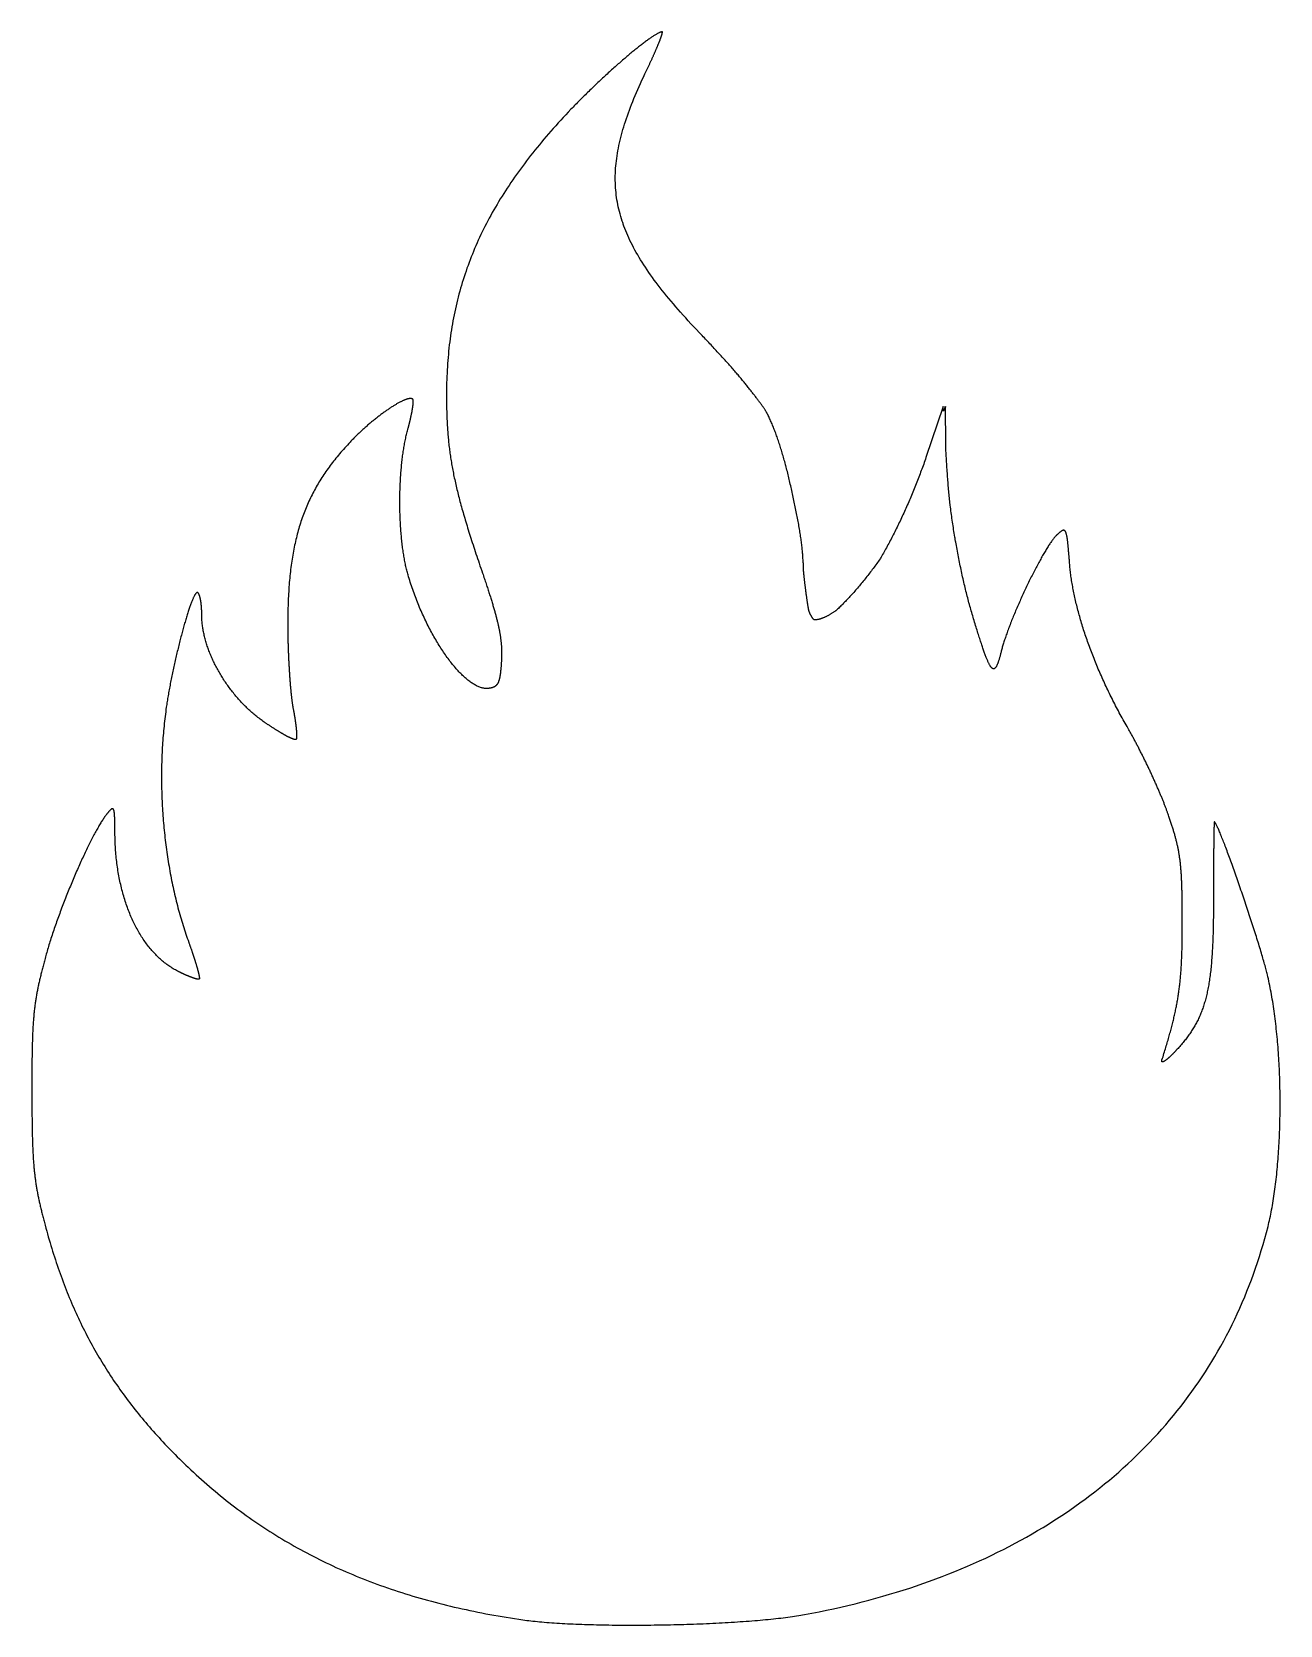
# Model space of a CAD drawing. Extents: x 0 to 39, y 0 to 49.8.
import ezdxf

# ---------------------------------------------------------------- set-up
doc = ezdxf.new("R2010")
doc.units = 0
doc.layers.get('0').update_dxf_attribs({"linetype": 'CONTINUOUS'})

msp = doc.modelspace()

# ---------------------------------------------------------------- linework, layer by layer
msp.add_lwpolyline([(18.8393, 0.000063), (18.941, 0.000322), (19.0429, 0.000777), (19.1451, 0.001427), (19.2475, 0.002273), (19.3501, 0.003313), (19.4528, 0.004546), (19.5556, 0.005973), (19.6585, 0.007591), (19.7614, 0.009402), (19.8642, 0.011403), (19.9671, 0.013594), (20.0698, 0.015976), (20.1725, 0.018546), (20.275, 0.021304), (20.3773, 0.02425), (20.4793, 0.027384), (20.5812, 0.030703), (20.6827, 0.034208), (20.7839, 0.037899), (20.8847, 0.041773), (20.9852, 0.045831), (21.0851, 0.050073), (21.1847, 0.054496), (21.2837, 0.059102), (21.3822, 0.063888), (21.4801, 0.068855), (21.5773, 0.074002), (21.674, 0.079327), (21.7699, 0.084831), (21.8651, 0.090513), (21.9596, 0.096372), (22.0533, 0.102408), (22.1461, 0.108619), (22.2381, 0.115005), (22.3292, 0.121566), (22.4193, 0.1283), (22.5085, 0.135208), (22.5967, 0.142288), (22.6838, 0.14954), (22.7699, 0.156964), (22.8548, 0.164557), (22.9386, 0.172321), (23.0212, 0.180253), (23.1026, 0.188355), (23.1827, 0.196624), (23.2615, 0.20506), (23.339, 0.213663), (23.4152, 0.222431), (23.4899, 0.231365), (23.5633, 0.240464), (23.6351, 0.249726), (23.7054, 0.259152), (23.7742, 0.26874), (23.8415, 0.27849), (23.9071, 0.288401), (23.971, 0.298473), (24.0333, 0.308705), (24.0939, 0.319096), (24.1527, 0.329646), (24.3828, 0.372895), (24.6114, 0.417899), (24.8385, 0.464653), (25.064, 0.513151), (25.2881, 0.563388), (25.5106, 0.615359), (25.7315, 0.669058), (25.9509, 0.72448), (26.1688, 0.781619), (26.3851, 0.84047), (26.5998, 0.901027), (26.813, 0.963285), (27.0245, 1.02724), (27.2345, 1.09288), (27.4429, 1.16021), (27.6497, 1.22922), (27.8549, 1.2999), (28.0585, 1.37225), (28.2604, 1.44626), (28.4607, 1.52193), (28.6594, 1.59925), (28.8565, 1.67822), (29.0519, 1.75882), (29.2456, 1.84107), (29.4377, 1.92494), (29.6282, 2.01044), (29.8169, 2.09756), (30.004, 2.18629), (30.1894, 2.27663), (30.3731, 2.36858), (30.5551, 2.46212), (30.7354, 2.55725), (30.914, 2.65397), (31.0909, 2.75227), (31.2661, 2.85215), (31.4395, 2.95359), (31.6112, 3.05661), (31.7811, 3.16118), (31.9493, 3.2673), (32.1157, 3.37497), (32.2804, 3.48419), (32.4433, 3.59494), (32.6045, 3.70723), (32.7638, 3.82104), (32.9214, 3.93638), (33.0771, 4.05323), (33.2311, 4.17159), (33.3832, 4.29145), (33.5336, 4.41282), (33.6821, 4.53568), (33.8288, 4.66003), (33.9736, 4.78586), (34.1167, 4.91317), (34.2578, 5.04195), (34.3972, 5.17219), (34.5346, 5.3039), (34.6702, 5.43707), (34.8039, 5.57168), (34.9357, 5.70774), (35.0657, 5.84525), (35.1938, 5.98418), (35.3199, 6.12454), (35.4442, 6.26633), (35.5665, 6.40954), (35.6869, 6.55415), (35.8054, 6.70018), (35.922, 6.8476), (36.0366, 6.99642), (36.1493, 7.14664), (36.26, 7.29823), (36.3688, 7.45121), (36.4756, 7.60556), (36.5805, 7.76128), (36.6833, 7.91837), (36.7842, 8.07681), (36.8831, 8.2366), (36.98, 8.39775), (37.0749, 8.56023), (37.1677, 8.72405), (37.2586, 8.8892), (37.3474, 9.05568), (37.4343, 9.22347), (37.519, 9.39258), (37.6018, 9.563), (37.6825, 9.73473), (37.7611, 9.90775), (37.8377, 10.0821), (37.9122, 10.2577), (37.9846, 10.4345), (38.0549, 10.6127), (38.1232, 10.7921), (38.1893, 10.9728), (38.2534, 11.1548), (38.3154, 11.338), (38.3752, 11.5225), (38.4329, 11.7082), (38.4885, 11.8951), (38.542, 12.0833), (38.5933, 12.2727), (38.6425, 12.4633), (38.6577, 12.5249), (38.6726, 12.5875), (38.6872, 12.651), (38.7015, 12.7154), (38.7154, 12.7807), (38.7291, 12.847), (38.7424, 12.914), (38.7555, 12.982), (38.7682, 13.0507), (38.7806, 13.1203), (38.7927, 13.1906), (38.8044, 13.2618), (38.8159, 13.3336), (38.8271, 13.4062), (38.8379, 13.4796), (38.8484, 13.5536), (38.8586, 13.6283), (38.8686, 13.7036), (38.8781, 13.7796), (38.8874, 13.8562), (38.8964, 13.9334), (38.905, 14.0112), (38.9134, 14.0896), (38.9214, 14.1685), (38.9291, 14.2479), (38.9365, 14.3279), (38.9436, 14.4083), (38.9504, 14.4892), (38.9569, 14.5705), (38.963, 14.6523), (38.9689, 14.7345), (38.9744, 14.8171), (38.9797, 14.9001), (38.9846, 14.9834), (38.9892, 15.067), (38.9935, 15.151), (38.9974, 15.2353), (39.0011, 15.3199), (39.0045, 15.4047), (39.0075, 15.4898), (39.0102, 15.5751), (39.0127, 15.6606), (39.0148, 15.7463), (39.0166, 15.8321), (39.0181, 15.9181), (39.0193, 16.0043), (39.0201, 16.0905), (39.0207, 16.1769), (39.0209, 16.2633), (39.0209, 16.3498), (39.0205, 16.4363), (39.0198, 16.5228), (39.0188, 16.6094), (39.0175, 16.6959), (39.0159, 16.7823), (39.014, 16.8688), (39.0117, 16.9551), (39.0092, 17.0414), (39.0063, 17.1275), (39.0031, 17.2135), (38.9997, 17.2994), (38.9959, 17.3851), (38.9918, 17.4706), (38.9874, 17.5559), (38.9826, 17.6409), (38.9776, 17.7257), (38.9723, 17.8103), (38.9666, 17.8946), (38.9607, 17.9786), (38.9544, 18.0622), (38.9478, 18.1455), (38.9409, 18.2285), (38.9337, 18.3111), (38.9262, 18.3933), (38.9184, 18.475), (38.9103, 18.5564), (38.9018, 18.6373), (38.8931, 18.7177), (38.884, 18.7976), (38.8747, 18.8771), (38.865, 18.956), (38.855, 19.0343), (38.8447, 19.1121), (38.8341, 19.1893), (38.8232, 19.2659), (38.812, 19.3419), (38.8005, 19.4173), (38.7886, 19.4919), (38.7765, 19.566), (38.764, 19.6393), (38.7513, 19.7119), (38.7382, 19.7837), (38.7248, 19.8548), (38.7111, 19.9252), (38.6971, 19.9947), (38.6828, 20.0635), (38.6682, 20.1314), (38.6533, 20.1985), (38.6381, 20.2647), (38.6225, 20.33), (38.6135, 20.3666), (38.604, 20.4047), (38.5939, 20.4441), (38.5833, 20.4848), (38.5722, 20.5268), (38.5605, 20.57), (38.5484, 20.6145), (38.5357, 20.6601), (38.5226, 20.7069), (38.5091, 20.7548), (38.4951, 20.8038), (38.4806, 20.8538), (38.4658, 20.9048), (38.4505, 20.9568), (38.4348, 21.0097), (38.4187, 21.0635), (38.4023, 21.1182), (38.3855, 21.1736), (38.3683, 21.2299), (38.3509, 21.2869), (38.3331, 21.3446), (38.3149, 21.403), (38.2965, 21.4621), (38.2778, 21.5218), (38.2589, 21.582), (38.2396, 21.6428), (38.2201, 21.704), (38.2004, 21.7657), (38.1805, 21.8279), (38.1603, 21.8905), (38.1399, 21.9534), (38.1194, 22.0166), (38.0987, 22.0801), (38.0778, 22.1439), (38.0568, 22.2078), (38.0356, 22.272), (38.0143, 22.3363), (37.9929, 22.4007), (37.9714, 22.4652), (37.9498, 22.5297), (37.9281, 22.5942), (37.9064, 22.6587), (37.8846, 22.7231), (37.8628, 22.7873), (37.841, 22.8515), (37.8191, 22.9154), (37.7973, 22.9792), (37.7754, 23.0427), (37.7536, 23.1059), (37.7318, 23.1688), (37.7101, 23.2313), (37.6884, 23.2934), (37.6668, 23.3551), (37.6453, 23.4164), (37.6239, 23.4771), (37.6026, 23.5373), (37.5814, 23.5969), (37.5603, 23.6559), (37.5395, 23.7143), (37.5187, 23.772), (37.4982, 23.8289), (37.4778, 23.8851), (37.4576, 23.9406), (37.4376, 23.9952), (37.4179, 24.0489), (37.3984, 24.1017), (37.3791, 24.1536), (37.3601, 24.2046), (37.3414, 24.2545), (37.323, 24.3034), (37.3048, 24.3513), (37.287, 24.398), (37.2695, 24.4435), (37.2523, 24.4879), (37.2355, 24.5311), (37.219, 24.573), (37.2029, 24.6136), (37.1872, 24.6529), (37.1719, 24.6909), (37.157, 24.7274), (37.1425, 24.7625), (37.1284, 24.7961), (37.1148, 24.8283), (37.1017, 24.8589), (37.089, 24.8879), (37.0768, 24.9153), (37.0651, 24.941), (37.0539, 24.9651), (37.0433, 24.9875), (37.0331, 25.0081), (37.0236, 25.0269), (37.0145, 25.0439), (37.0061, 25.059), (36.9982, 25.0722), (36.9909, 25.0835), (36.9843, 25.0928), (36.9782, 25.1001), (36.9728, 25.1054), (36.968, 25.1086), (36.9639, 25.1096), (36.9639, 25.1096), (36.9639, 25.1096), (36.9639, 25.1096), (36.9639, 25.1096), (36.9639, 25.1096), (36.9639, 25.1096), (36.9639, 25.1096), (36.9639, 25.1096), (36.9639, 25.1096), (36.9639, 25.1096), (36.9635, 25.1093), (36.963, 25.1083), (36.9625, 25.1067), (36.9621, 25.1044), (36.9616, 25.1015), (36.9612, 25.098), (36.9608, 25.0939), (36.9603, 25.0891), (36.9599, 25.0837), (36.9594, 25.0777), (36.959, 25.0711), (36.9586, 25.0639), (36.9581, 25.0561), (36.9577, 25.0477), (36.9573, 25.0387), (36.9568, 25.0292), (36.9564, 25.019), (36.956, 25.0083), (36.9556, 24.9971), (36.9552, 24.9853), (36.9548, 24.9729), (36.9543, 24.96), (36.9539, 24.9465), (36.9535, 24.9325), (36.9531, 24.9179), (36.9527, 24.9029), (36.9523, 24.8873), (36.952, 24.8712), (36.9516, 24.8545), (36.9512, 24.8374), (36.9508, 24.8198), (36.9504, 24.8017), (36.9501, 24.783), (36.9497, 24.7639), (36.9493, 24.7443), (36.949, 24.7242), (36.9486, 24.7037), (36.9483, 24.6827), (36.9479, 24.6612), (36.9476, 24.6393), (36.9472, 24.6169), (36.9469, 24.5941), (36.9465, 24.5708), (36.9462, 24.5471), (36.9459, 24.523), (36.9456, 24.4984), (36.9452, 24.4734), (36.9449, 24.448), (36.9446, 24.4222), (36.9443, 24.396), (36.944, 24.3693), (36.9437, 24.3423), (36.9434, 24.3149), (36.9431, 24.2871), (36.9429, 24.2589), (36.9426, 24.2304), (36.9423, 24.2015), (36.9421, 24.1722), (36.9418, 24.1425), (36.9415, 24.1125), (36.9413, 24.0822), (36.941, 24.0515), (36.9408, 24.0205), (36.9406, 23.9891), (36.9403, 23.9574), (36.9401, 23.9254), (36.9399, 23.893), (36.9397, 23.8604), (36.9395, 23.8274), (36.9393, 23.7941), (36.9391, 23.7606), (36.9389, 23.7267), (36.9387, 23.6926), (36.9385, 23.6581), (36.9384, 23.6234), (36.9382, 23.5884), (36.938, 23.5532), (36.9379, 23.5177), (36.9377, 23.4819), (36.9376, 23.4458), (36.9374, 23.4096), (36.9373, 23.3731), (36.9372, 23.3363), (36.9371, 23.2993), (36.937, 23.2621), (36.9369, 23.2247), (36.9368, 23.187), (36.9367, 23.1491), (36.9366, 23.1111), (36.9365, 23.0728), (36.9365, 23.0343), (36.9364, 22.9956), (36.9363, 22.9568), (36.9363, 22.9177), (36.9363, 22.8785), (36.9362, 22.8392), (36.9362, 22.7996), (36.9362, 22.7599), (36.9362, 22.72), (36.9362, 22.68), (36.9361, 22.5965), (36.9359, 22.5142), (36.9356, 22.4329), (36.9351, 22.3528), (36.9345, 22.2739), (36.9338, 22.196), (36.9329, 22.1192), (36.9319, 22.0435), (36.9307, 21.9688), (36.9294, 21.8952), (36.9279, 21.8226), (36.9262, 21.751), (36.9244, 21.6805), (36.9224, 21.611), (36.9203, 21.5424), (36.918, 21.4748), (36.9155, 21.4082), (36.9128, 21.3425), (36.91, 21.2778), (36.9069, 21.214), (36.9037, 21.1511), (36.9003, 21.0891), (36.8967, 21.028), (36.8929, 20.9677), (36.8889, 20.9084), (36.8847, 20.8498), (36.8803, 20.7922), (36.8757, 20.7353), (36.8709, 20.6792), (36.8658, 20.624), (36.8606, 20.5695), (36.8551, 20.5158), (36.8494, 20.4629), (36.8435, 20.4107), (36.8374, 20.3593), (36.831, 20.3086), (36.8244, 20.2586), (36.8175, 20.2092), (36.8104, 20.1606), (36.8031, 20.1127), (36.7955, 20.0654), (36.7877, 20.0188), (36.7796, 19.9728), (36.7712, 19.9274), (36.7626, 19.8827), (36.7538, 19.8385), (36.7446, 19.7949), (36.7352, 19.7519), (36.7256, 19.7095), (36.7156, 19.6676), (36.7054, 19.6263), (36.6949, 19.5855), (36.6841, 19.5451), (36.6731, 19.5053), (36.6617, 19.466), (36.65, 19.4272), (36.6381, 19.3888), (36.6259, 19.3509), (36.6133, 19.3134), (36.6005, 19.2763), (36.5873, 19.2396), (36.5738, 19.2034), (36.5601, 19.1675), (36.546, 19.132), (36.5315, 19.0969), (36.5168, 19.0621), (36.5017, 19.0277), (36.4863, 18.9936), (36.4706, 18.9598), (36.4545, 18.9263), (36.4382, 18.8931), (36.4214, 18.8601), (36.4043, 18.8274), (36.3869, 18.795), (36.3691, 18.7628), (36.351, 18.7309), (36.3325, 18.6991), (36.3137, 18.6676), (36.2945, 18.6362), (36.2749, 18.605), (36.2549, 18.574), (36.2346, 18.5432), (36.2139, 18.5124), (36.1929, 18.4818), (36.1714, 18.4513), (36.1496, 18.4209), (36.1274, 18.3906), (36.1048, 18.3604), (36.0818, 18.3303), (36.0584, 18.3001), (36.0346, 18.2701), (36.0105, 18.24), (35.9859, 18.21), (35.9609, 18.18), (35.9355, 18.1499), (35.9096, 18.1199), (35.8834, 18.0898), (35.8567, 18.0596), (35.8297, 18.0294), (35.8022, 17.9991), (35.7929, 17.989), (35.7837, 17.979), (35.7745, 17.9691), (35.7654, 17.9593), (35.7564, 17.9497), (35.7475, 17.9401), (35.7386, 17.9307), (35.7297, 17.9214), (35.721, 17.9122), (35.7122, 17.9032), (35.7036, 17.8942), (35.695, 17.8854), (35.6866, 17.8767), (35.6781, 17.8681), (35.6698, 17.8597), (35.6615, 17.8514), (35.6533, 17.8432), (35.6452, 17.8351), (35.6371, 17.8271), (35.6291, 17.8193), (35.6212, 17.8116), (35.6134, 17.8041), (35.6056, 17.7966), (35.598, 17.7893), (35.5904, 17.7821), (35.5829, 17.7751), (35.5755, 17.7682), (35.5682, 17.7614), (35.5609, 17.7547), (35.5538, 17.7482), (35.5467, 17.7418), (35.5397, 17.7356), (35.5328, 17.7295), (35.526, 17.7235), (35.5193, 17.7177), (35.5127, 17.712), (35.5062, 17.7064), (35.4997, 17.701), (35.4934, 17.6957), (35.4872, 17.6906), (35.481, 17.6856), (35.475, 17.6807), (35.4691, 17.676), (35.4632, 17.6715), (35.4575, 17.667), (35.4518, 17.6628), (35.4463, 17.6586), (35.4409, 17.6546), (35.4356, 17.6508), (35.4304, 17.6471), (35.4252, 17.6436), (35.4202, 17.6402), (35.4154, 17.6369), (35.4106, 17.6338), (35.4059, 17.6309), (35.4014, 17.6281), (35.3969, 17.6255), (35.3926, 17.623), (35.3884, 17.6207), (35.3843, 17.6185), (35.3803, 17.6165), (35.3765, 17.6146), (35.3727, 17.6129), (35.3691, 17.6113), (35.3656, 17.61), (35.3622, 17.6087), (35.359, 17.6077), (35.3559, 17.6067), (35.3529, 17.606), (35.35, 17.6054), (35.3473, 17.605), (35.3446, 17.6047), (35.3422, 17.6046), (35.3398, 17.6047), (35.3376, 17.6049), (35.3355, 17.6053), (35.3335, 17.6059), (35.3317, 17.6066), (35.33, 17.6075), (35.3285, 17.6086), (35.3271, 17.6098), (35.3258, 17.6113), (35.3247, 17.6128), (35.3237, 17.6146), (35.3228, 17.6165), (35.3221, 17.6186), (35.3215, 17.6209), (35.3211, 17.6233), (35.3208, 17.6259), (35.3207, 17.6287), (35.3207, 17.6317), (35.3209, 17.6349), (35.3212, 17.6382), (35.3217, 17.6417), (35.3223, 17.6454), (35.323, 17.6493), (35.324, 17.6533), (35.325, 17.6575), (35.3263, 17.6619), (35.3277, 17.6665), (35.3436, 17.7177), (35.3594, 17.7682), (35.3748, 17.8182), (35.39, 17.8675), (35.405, 17.9164), (35.4197, 17.9646), (35.4341, 18.0124), (35.4484, 18.0596), (35.4623, 18.1063), (35.476, 18.1525), (35.4895, 18.1982), (35.5027, 18.2435), (35.5157, 18.2883), (35.5285, 18.3327), (35.541, 18.3766), (35.5533, 18.4202), (35.5654, 18.4633), (35.5772, 18.5061), (35.5888, 18.5485), (35.6002, 18.5905), (35.6114, 18.6322), (35.6223, 18.6735), (35.6331, 18.7146), (35.6436, 18.7553), (35.6539, 18.7958), (35.664, 18.8359), (35.6738, 18.8758), (35.6835, 18.9155), (35.693, 18.9549), (35.7022, 18.9941), (35.7113, 19.0331), (35.7202, 19.0719), (35.7288, 19.1106), (35.7373, 19.149), (35.7455, 19.1873), (35.7536, 19.2255), (35.7615, 19.2636), (35.7692, 19.3015), (35.7767, 19.3393), (35.7841, 19.3771), (35.7912, 19.4147), (35.7982, 19.4524), (35.805, 19.4899), (35.8116, 19.5275), (35.818, 19.565), (35.8243, 19.6025), (35.8304, 19.6401), (35.8363, 19.6776), (35.8421, 19.7153), (35.8477, 19.7529), (35.8531, 19.7906), (35.8584, 19.8284), (35.8635, 19.8663), (35.8685, 19.9043), (35.8733, 19.9424), (35.878, 19.9807), (35.8825, 20.0191), (35.8869, 20.0576), (35.8911, 20.0964), (35.8951, 20.1353), (35.8991, 20.1744), (35.9029, 20.2138), (35.9065, 20.2533), (35.91, 20.2931), (35.9134, 20.3332), (35.9167, 20.3735), (35.9198, 20.4142), (35.9228, 20.4551), (35.9256, 20.4963), (35.9284, 20.5378), (35.931, 20.5797), (35.9335, 20.622), (35.9359, 20.6646), (35.9382, 20.7076), (35.9403, 20.7509), (35.9424, 20.7947), (35.9443, 20.8389), (35.9461, 20.8836), (35.9478, 20.9287), (35.9494, 20.9742), (35.9509, 21.0202), (35.9524, 21.0667), (35.9537, 21.1137), (35.9549, 21.1613), (35.956, 21.2093), (35.957, 21.2579), (35.958, 21.3071), (35.9588, 21.3568), (35.9596, 21.4071), (35.9603, 21.458), (35.9609, 21.5095), (35.9614, 21.5617), (35.9618, 21.6144), (35.9622, 21.6679), (35.9625, 21.7219), (35.9627, 21.7767), (35.9629, 21.8322), (35.963, 21.8883), (35.963, 21.9452), (35.9629, 22.0029), (35.9628, 22.0577), (35.9627, 22.1117), (35.9626, 22.1649), (35.9624, 22.2171), (35.9622, 22.2686), (35.9619, 22.3192), (35.9616, 22.3691), (35.9613, 22.4181), (35.9609, 22.4664), (35.9605, 22.5139), (35.96, 22.5606), (35.9595, 22.6067), (35.9589, 22.6519), (35.9583, 22.6965), (35.9577, 22.7404), (35.9569, 22.7836), (35.9562, 22.8261), (35.9553, 22.868), (35.9544, 22.9092), (35.9535, 22.9498), (35.9525, 22.9898), (35.9514, 23.0292), (35.9502, 23.068), (35.949, 23.1062), (35.9477, 23.1438), (35.9464, 23.1809), (35.9449, 23.2175), (35.9434, 23.2535), (35.9418, 23.2891), (35.9402, 23.3241), (35.9384, 23.3587), (35.9366, 23.3928), (35.9347, 23.4264), (35.9327, 23.4596), (35.9306, 23.4924), (35.9284, 23.5247), (35.9261, 23.5567), (35.9238, 23.5882), (35.9213, 23.6194), (35.9187, 23.6502), (35.9161, 23.6807), (35.9133, 23.7109), (35.9105, 23.7407), (35.9075, 23.7702), (35.9044, 23.7994), (35.9012, 23.8284), (35.898, 23.857), (35.8946, 23.8855), (35.891, 23.9136), (35.8874, 23.9416), (35.8837, 23.9694), (35.8798, 23.9969), (35.8758, 24.0243), (35.8717, 24.0515), (35.8675, 24.0785), (35.8631, 24.1054), (35.8586, 24.1321), (35.854, 24.1588), (35.8493, 24.1853), (35.8444, 24.2117), (35.8394, 24.2381), (35.8342, 24.2644), (35.829, 24.2906), (35.8235, 24.3168), (35.818, 24.343), (35.8123, 24.3692), (35.8064, 24.3953), (35.8004, 24.4215), (35.7942, 24.4477), (35.7879, 24.474), (35.7815, 24.5003), (35.7749, 24.5267), (35.7681, 24.5532), (35.7612, 24.5798), (35.7541, 24.6064), (35.7469, 24.6332), (35.7395, 24.6602), (35.7319, 24.6873), (35.7241, 24.7145), (35.7162, 24.7419), (35.7082, 24.7696), (35.6999, 24.7974), (35.6915, 24.8254), (35.6829, 24.8537), (35.6741, 24.8822), (35.6652, 24.911), (35.656, 24.9401), (35.6467, 24.9694), (35.6372, 24.999), (35.6275, 25.029), (35.6176, 25.0592), (35.6076, 25.0899), (35.5973, 25.1208), (35.5869, 25.1522), (35.5762, 25.1839), (35.5654, 25.216), (35.5543, 25.2485), (35.5431, 25.2814), (35.5316, 25.3148), (35.52, 25.3486), (35.5126, 25.3697), (35.5051, 25.3912), (35.4973, 25.413), (35.4894, 25.4351), (35.4813, 25.4574), (35.473, 25.48), (35.4646, 25.5029), (35.4559, 25.526), (35.4471, 25.5494), (35.4382, 25.5731), (35.429, 25.597), (35.4197, 25.6212), (35.4102, 25.6455), (35.4006, 25.6702), (35.3908, 25.695), (35.3809, 25.7201), (35.3708, 25.7453), (35.3606, 25.7708), (35.3502, 25.7965), (35.3397, 25.8224), (35.329, 25.8484), (35.3182, 25.8747), (35.3073, 25.9011), (35.2962, 25.9277), (35.285, 25.9545), (35.2737, 25.9815), (35.2622, 26.0086), (35.2507, 26.0358), (35.239, 26.0632), (35.2272, 26.0907), (35.2152, 26.1184), (35.2032, 26.1462), (35.1911, 26.1741), (35.1788, 26.2022), (35.1665, 26.2303), (35.154, 26.2586), (35.1415, 26.2869), (35.1288, 26.3154), (35.1161, 26.3439), (35.1033, 26.3726), (35.0903, 26.4013), (35.0773, 26.43), (35.0643, 26.4589), (35.0511, 26.4878), (35.0378, 26.5168), (35.0245, 26.5458), (35.0111, 26.5748), (34.9977, 26.6039), (34.9842, 26.6331), (34.9706, 26.6622), (34.9569, 26.6914), (34.9432, 26.7206), (34.9295, 26.7498), (34.9156, 26.779), (34.9018, 26.8082), (34.8879, 26.8374), (34.8739, 26.8666), (34.8599, 26.8958), (34.8458, 26.9249), (34.8318, 26.9541), (34.8176, 26.9832), (34.8035, 27.0122), (34.7893, 27.0412), (34.7751, 27.0702), (34.7609, 27.0991), (34.7466, 27.1279), (34.7323, 27.1567), (34.718, 27.1853), (34.7037, 27.214), (34.6894, 27.2425), (34.6751, 27.2709), (34.6608, 27.2993), (34.6464, 27.3275), (34.6321, 27.3556), (34.6178, 27.3836), (34.6034, 27.4115), (34.5891, 27.4393), (34.5748, 27.467), (34.5605, 27.4945), (34.5462, 27.5218), (34.532, 27.549), (34.5177, 27.5761), (34.5035, 27.603), (34.4893, 27.6298), (34.4751, 27.6563), (34.461, 27.6827), (34.4469, 27.709), (34.4328, 27.735), (34.4188, 27.7608), (34.4048, 27.7865), (34.3908, 27.8119), (34.3769, 27.8371), (34.3631, 27.8622), (34.3493, 27.8869), (34.3355, 27.9115), (34.3218, 27.9359), (34.3082, 27.96), (34.2946, 27.9838), (34.2811, 28.0074), (34.2677, 28.0308), (34.2364, 28.0853), (34.2053, 28.1399), (34.1744, 28.1944), (34.1437, 28.2491), (34.1133, 28.3037), (34.0832, 28.3584), (34.0532, 28.4131), (34.0235, 28.4678), (33.9941, 28.5225), (33.9649, 28.5773), (33.9359, 28.632), (33.9071, 28.6868), (33.8786, 28.7416), (33.8504, 28.7963), (33.8224, 28.8511), (33.7946, 28.9059), (33.7671, 28.9606), (33.7398, 29.0154), (33.7128, 29.0701), (33.686, 29.1248), (33.6595, 29.1796), (33.6332, 29.2342), (33.6071, 29.2889), (33.5814, 29.3435), (33.5558, 29.3981), (33.5306, 29.4527), (33.5056, 29.5072), (33.4808, 29.5617), (33.4563, 29.6162), (33.4321, 29.6706), (33.4081, 29.725), (33.3844, 29.7793), (33.3609, 29.8336), (33.3377, 29.8878), (33.3148, 29.9419), (33.2921, 29.996), (33.2697, 30.05), (33.2476, 30.104), (33.2257, 30.1579), (33.2041, 30.2117), (33.1828, 30.2654), (33.1618, 30.3191), (33.141, 30.3727), (33.1205, 30.4262), (33.1002, 30.4796), (33.0803, 30.5329), (33.0606, 30.5861), (33.0412, 30.6393), (33.022, 30.6923), (33.0032, 30.7452), (32.9846, 30.7981), (32.9663, 30.8508), (32.9483, 30.9034), (32.9306, 30.9559), (32.9132, 31.0083), (32.896, 31.0605), (32.8792, 31.1127), (32.8626, 31.1647), (32.8463, 31.2166), (32.8303, 31.2683), (32.8146, 31.3199), (32.7991, 31.3714), (32.784, 31.4228), (32.7692, 31.474), (32.7546, 31.525), (32.7404, 31.576), (32.7265, 31.6267), (32.7128, 31.6773), (32.6995, 31.7278), (32.6864, 31.7781), (32.6736, 31.8282), (32.6612, 31.8782), (32.649, 31.928), (32.6372, 31.9776), (32.6257, 32.0271), (32.6144, 32.0763), (32.6035, 32.1254), (32.5929, 32.1744), (32.5826, 32.2231), (32.5726, 32.2716), (32.5629, 32.32), (32.5535, 32.3682), (32.5444, 32.4161), (32.5357, 32.4639), (32.5273, 32.5115), (32.5191, 32.5588), (32.5113, 32.606), (32.5038, 32.6529), (32.4967, 32.6996), (32.4898, 32.7461), (32.4833, 32.7924), (32.4771, 32.8385), (32.4712, 32.8843), (32.4657, 32.9299), (32.4604, 32.9753), (32.4555, 33.0205), (32.4509, 33.0654), (32.4467, 33.1101), (32.4428, 33.1545), (32.4392, 33.1987), (32.4365, 33.2324), (32.434, 33.2654), (32.4314, 33.2977), (32.4289, 33.3294), (32.4265, 33.3605), (32.4241, 33.3909), (32.4217, 33.4207), (32.4193, 33.4498), (32.417, 33.4783), (32.4147, 33.5062), (32.4125, 33.5335), (32.4102, 33.5601), (32.408, 33.5862), (32.4058, 33.6116), (32.4036, 33.6364), (32.4014, 33.6607), (32.3993, 33.6843), (32.3971, 33.7074), (32.395, 33.7299), (32.3928, 33.7518), (32.3907, 33.7731), (32.3885, 33.7939), (32.3864, 33.8141), (32.3843, 33.8338), (32.3821, 33.8529), (32.38, 33.8714), (32.3778, 33.8894), (32.3756, 33.9069), (32.3734, 33.9239), (32.3712, 33.9403), (32.369, 33.9562), (32.3667, 33.9716), (32.3645, 33.9865), (32.3622, 34.0009), (32.3598, 34.0147), (32.3575, 34.0281), (32.3551, 34.041), (32.3527, 34.0534), (32.3502, 34.0653), (32.3477, 34.0768), (32.3451, 34.0877), (32.3426, 34.0982), (32.3399, 34.1083), (32.3372, 34.1179), (32.3345, 34.127), (32.3317, 34.1357), (32.3289, 34.1439), (32.326, 34.1517), (32.323, 34.1591), (32.32, 34.1661), (32.3169, 34.1726), (32.3137, 34.1787), (32.3105, 34.1844), (32.3072, 34.1897), (32.3039, 34.1946), (32.3004, 34.1991), (32.2969, 34.2032), (32.2933, 34.2069), (32.2896, 34.2102), (32.2859, 34.2132), (32.282, 34.2157), (32.2781, 34.2179), (32.274, 34.2198), (32.2699, 34.2213), (32.2657, 34.2224), (32.2614, 34.2232), (32.257, 34.2237), (32.2524, 34.2238), (32.2524, 34.2238), (32.2524, 34.2238), (32.2524, 34.2238), (32.2524, 34.2238), (32.2524, 34.2238), (32.2524, 34.2238), (32.2524, 34.2238), (32.2524, 34.2238), (32.2524, 34.2238), (32.2478, 34.2235), (32.2431, 34.223), (32.2382, 34.2221), (32.2333, 34.2209), (32.2282, 34.2194), (32.223, 34.2176), (32.2178, 34.2155), (32.2123, 34.213), (32.2068, 34.2103), (32.2011, 34.2073), (32.1953, 34.204), (32.1894, 34.2005), (32.1834, 34.1966), (32.1772, 34.1925), (32.1709, 34.1881), (32.1644, 34.1835), (32.1578, 34.1786), (32.1511, 34.1735), (32.1442, 34.1681), (32.1372, 34.1625), (32.13, 34.1566), (32.1226, 34.1505), (32.1152, 34.1442), (32.1075, 34.1377), (32.0997, 34.131), (32.0917, 34.124), (32.0836, 34.1168), (32.0753, 34.1095), (32.0669, 34.1019), (32.0583, 34.0942), (32.0495, 34.0863), (32.0405, 34.0781), (32.0282, 34.0666), (32.0155, 34.054), (32.0024, 34.0403), (31.989, 34.0255), (31.9752, 34.0097), (31.961, 33.9928), (31.9464, 33.9749), (31.9315, 33.9559), (31.9163, 33.936), (31.9008, 33.9152), (31.8849, 33.8934), (31.8687, 33.8706), (31.8523, 33.847), (31.8355, 33.8224), (31.8185, 33.797), (31.8011, 33.7708), (31.7836, 33.7437), (31.7657, 33.7158), (31.7477, 33.6871), (31.7294, 33.6576), (31.7108, 33.6274), (31.6921, 33.5965), (31.6731, 33.5648), (31.654, 33.5324), (31.6346, 33.4994), (31.6151, 33.4656), (31.5954, 33.4313), (31.5756, 33.3963), (31.5555, 33.3607), (31.5354, 33.3246), (31.5151, 33.2878), (31.4947, 33.2505), (31.4742, 33.2127), (31.4535, 33.1744), (31.4328, 33.1356), (31.412, 33.0963), (31.3911, 33.0566), (31.3701, 33.0164), (31.3491, 32.9759), (31.328, 32.9349), (31.3068, 32.8936), (31.2857, 32.8519), (31.2645, 32.8098), (31.2433, 32.7675), (31.2221, 32.7248), (31.2009, 32.6819), (31.1797, 32.6387), (31.1585, 32.5952), (31.1373, 32.5516), (31.1162, 32.5077), (31.0952, 32.4637), (31.0742, 32.4194), (31.0532, 32.3751), (31.0324, 32.3306), (31.0116, 32.286), (30.9909, 32.2413), (30.9703, 32.1965), (30.9498, 32.1517), (30.9295, 32.1068), (30.9093, 32.062), (30.8892, 32.0171), (30.8692, 31.9722), (30.8495, 31.9274), (30.8298, 31.8827), (30.8104, 31.8381), (30.7912, 31.7935), (30.7721, 31.7491), (30.7532, 31.7048), (30.7346, 31.6606), (30.7162, 31.6166), (30.698, 31.5729), (30.68, 31.5293), (30.6623, 31.486), (30.6449, 31.4429), (30.6277, 31.4001), (30.6108, 31.3576), (30.5942, 31.3154), (30.5778, 31.2735), (30.5618, 31.2319), (30.5461, 31.1908), (30.5307, 31.15), (30.5156, 31.1096), (30.5009, 31.0696), (30.4865, 31.0301), (30.4725, 30.9911), (30.4589, 30.9525), (30.4456, 30.9144), (30.4327, 30.8768), (30.4202, 30.8398), (30.4081, 30.8034), (30.3964, 30.7675), (30.3852, 30.7322), (30.3744, 30.6975), (30.364, 30.6634), (30.354, 30.63), (30.3446, 30.5973), (30.3355, 30.5652), (30.327, 30.5339), (30.319, 30.5032), (30.3114, 30.4734), (30.3046, 30.4459), (30.2978, 30.4191), (30.2911, 30.3928), (30.2888, 30.3839), (30.2845, 30.3672), (30.2779, 30.3422), (30.2714, 30.3178), (30.265, 30.2941), (30.2587, 30.271), (30.2524, 30.2486), (30.2461, 30.2268), (30.2399, 30.2057), (30.2337, 30.1852), (30.2276, 30.1654), (30.2215, 30.1463), (30.2155, 30.1278), (30.2095, 30.11), (30.2035, 30.0929), (30.1975, 30.0764), (30.1915, 30.0607), (30.1856, 30.0456), (30.1797, 30.0312), (30.1738, 30.0175), (30.1679, 30.0045), (30.162, 29.9922), (30.1561, 29.9807), (30.1502, 29.9698), (30.1443, 29.9596), (30.1383, 29.9502), (30.1324, 29.9415), (30.1264, 29.9335), (30.1205, 29.9262), (30.1145, 29.9197), (30.1084, 29.9139), (30.1024, 29.9088), (30.0963, 29.9045), (30.0901, 29.901), (30.0839, 29.8982), (30.0777, 29.8961), (30.0714, 29.8948), (30.0703, 29.8947), (30.0654, 29.8943), (30.0591, 29.8945), (30.0526, 29.8955), (30.0461, 29.8973), (30.0395, 29.8998), (30.0329, 29.9031), (30.0261, 29.9073), (30.0193, 29.9122), (30.0124, 29.9179), (30.0054, 29.9243), (29.9983, 29.9316), (29.9912, 29.9397), (29.9839, 29.9486), (29.9766, 29.9584), (29.9691, 29.9689), (29.9615, 29.9803), (29.9538, 29.9924), (29.9477, 30.0026), (29.9459, 30.0057), (29.938, 30.0196), (29.93, 30.0342), (29.9218, 30.0498), (29.9136, 30.0662), (29.9052, 30.0834), (29.8967, 30.1014), (29.888, 30.1204), (29.8792, 30.1402), (29.8703, 30.1608), (29.8612, 30.1823), (29.8519, 30.2047), (29.8425, 30.2279), (29.833, 30.2521), (29.8233, 30.2771), (29.8134, 30.303), (29.8033, 30.3298), (29.7931, 30.3574), (29.7827, 30.386), (29.7721, 30.4155), (29.7613, 30.4459), (29.7504, 30.4772), (29.7393, 30.5094), (29.7279, 30.5425), (29.7164, 30.5765), (29.7047, 30.6114), (29.6927, 30.6473), (29.6806, 30.6841), (29.6682, 30.7219), (29.6557, 30.7606), (29.6429, 30.8002), (29.6299, 30.8408), (29.6167, 30.8823), (29.6032, 30.9247), (29.5895, 30.9682), (29.5756, 31.0126), (29.5614, 31.0579), (29.547, 31.1042), (29.5324, 31.1515), (29.5175, 31.1998), (29.5023, 31.249), (29.4869, 31.2993), (29.4713, 31.3505), (29.4553, 31.4027), (29.4399, 31.4535), (29.4247, 31.504), (29.4096, 31.5543), (29.3947, 31.6044), (29.38, 31.6543), (29.3654, 31.704), (29.351, 31.7535), (29.3368, 31.8028), (29.3228, 31.8519), (29.3089, 31.9008), (29.2997, 31.9336), (29.2947, 31.952), (29.2809, 32.0043), (29.2671, 32.0569), (29.2535, 32.1098), (29.2399, 32.1631), (29.2264, 32.2167), (29.213, 32.2706), (29.1996, 32.3248), (29.1864, 32.3793), (29.1732, 32.4341), (29.1602, 32.4891), (29.1472, 32.5444), (29.1344, 32.5999), (29.1216, 32.6557), (29.1089, 32.7116), (29.0964, 32.7679), (29.0839, 32.8243), (29.0715, 32.8809), (29.0593, 32.9377), (29.0472, 32.9946), (29.0351, 33.0518), (29.0232, 33.1091), (29.0114, 33.1665), (28.9997, 33.2241), (28.9881, 33.2818), (28.9767, 33.3396), (28.9653, 33.3975), (28.9541, 33.4555), (28.943, 33.5136), (28.932, 33.5718), (28.9212, 33.63), (28.9104, 33.6883), (28.8999, 33.7466), (28.8894, 33.805), (28.8811, 33.8516), (28.876, 33.881), (28.8658, 33.9398), (28.8607, 33.9699), (28.8599, 33.9747), (28.8535, 34.0126), (28.8437, 34.0714), (28.834, 34.1302), (28.8245, 34.189), (28.8151, 34.2478), (28.8059, 34.3065), (28.7968, 34.3652), (28.7879, 34.4238), (28.7791, 34.4823), (28.7705, 34.5408), (28.7621, 34.5992), (28.7538, 34.6575), (28.7456, 34.7157), (28.7377, 34.7737), (28.7299, 34.8317), (28.7222, 34.8895), (28.7147, 34.9472), (28.7074, 35.0047), (28.7038, 35.0338), (28.6992, 35.0769), (28.6938, 35.1292), (28.6884, 35.1818), (28.6832, 35.2346), (28.678, 35.2878), (28.6729, 35.3412), (28.6679, 35.395), (28.6629, 35.449), (28.6581, 35.5034), (28.6533, 35.5581), (28.6486, 35.6131), (28.644, 35.6684), (28.6394, 35.7241), (28.6349, 35.7801), (28.6305, 35.8365), (28.6262, 35.8933), (28.622, 35.9504), (28.6178, 36.0079), (28.6137, 36.0657), (28.6096, 36.124), (28.6056, 36.1826), (28.6017, 36.2417), (28.5979, 36.3011), (28.5941, 36.361), (28.5904, 36.4213), (28.57, 36.7555), (28.5699, 36.7596), (28.5692, 36.8066), (28.5686, 36.8531), (28.5683, 36.8992), (28.5635, 38.0941), (28.5566, 38.0749), (28.5565, 38.0941), (28.5555, 38.0913), (28.5555, 38.0941), (28.551, 38.0817), (28.5509, 38.0941), (28.5478, 38.0855), (28.5477, 38.0941), (28.4972, 37.9476), (28.4883, 38.0941), (27.9491, 36.5009), (27.9316, 36.4494), (27.9138, 36.3979), (27.8959, 36.3463), (27.8777, 36.2947), (27.8594, 36.243), (27.8408, 36.1913), (27.822, 36.1396), (27.8031, 36.0878), (27.7839, 36.036), (27.7646, 35.9843), (27.745, 35.9325), (27.7253, 35.8807), (27.7054, 35.829), (27.6854, 35.7773), (27.6652, 35.7256), (27.6448, 35.6739), (27.6242, 35.6223), (27.6035, 35.5708), (27.5826, 35.5193), (27.5616, 35.4679), (27.5405, 35.4165), (27.5192, 35.3652), (27.4977, 35.3141), (27.4761, 35.263), (27.4544, 35.212), (27.4326, 35.1612), (27.4107, 35.1104), (27.3886, 35.0598), (27.3664, 35.0093), (27.3441, 34.959), (27.3217, 34.9088), (27.2992, 34.8588), (27.2765, 34.8089), (27.2538, 34.7592), (27.231, 34.7097), (27.2081, 34.6604), (27.1852, 34.6112), (27.1621, 34.5623), (27.139, 34.5136), (27.1158, 34.465), (27.0925, 34.4167), (27.0691, 34.3687), (27.0457, 34.3209), (27.0222, 34.2733), (26.9987, 34.2259), (26.9751, 34.1789), (26.9515, 34.1321), (26.9279, 34.0855), (26.9042, 34.0393), (26.8804, 33.9933), (26.8567, 33.9476), (26.8329, 33.9023), (26.809, 33.8572), (26.7852, 33.8125), (26.7613, 33.7681), (26.7375, 33.724), (26.7136, 33.6803), (26.6897, 33.6369), (26.6658, 33.5938), (26.6419, 33.5511), (26.618, 33.5088), (26.5942, 33.4669), (26.5703, 33.4254), (26.5465, 33.3842), (26.5261, 33.3493), (26.5132, 33.3305), (26.4875, 33.2934), (26.4616, 33.2563), (26.4353, 33.2191), (26.4088, 33.1819), (26.382, 33.1447), (26.3549, 33.1074), (26.3276, 33.0702), (26.3001, 33.033), (26.2723, 32.9959), (26.2443, 32.9588), (26.2162, 32.9218), (26.1879, 32.8848), (26.1594, 32.848), (26.1307, 32.8113), (26.102, 32.7746), (26.073, 32.7382), (26.044, 32.7019), (26.0149, 32.6658), (25.9857, 32.6298), (25.9564, 32.5941), (25.9271, 32.5585), (25.8977, 32.5232), (25.8682, 32.4882), (25.8388, 32.4534), (25.8093, 32.4188), (25.7798, 32.3846), (25.7504, 32.3506), (25.721, 32.317), (25.6916, 32.2837), (25.6623, 32.2508), (25.633, 32.2182), (25.6038, 32.186), (25.5748, 32.1541), (25.5458, 32.1227), (25.5169, 32.0917), (25.4882, 32.0611), (25.4596, 32.031), (25.4312, 32.0013), (25.403, 31.9721), (25.3749, 31.9434), (25.347, 31.9152), (25.3194, 31.8875), (25.2919, 31.8603), (25.2647, 31.8337), (25.2378, 31.8077), (25.2111, 31.7822), (25.1847, 31.7573), (25.1585, 31.733), (25.1327, 31.7094), (25.1244, 31.7019), (25.1126, 31.6939), (25.0957, 31.6825), (25.0788, 31.6714), (25.062, 31.6604), (25.0453, 31.6497), (25.0287, 31.6392), (25.0121, 31.6289), (24.9957, 31.6189), (24.9793, 31.609), (24.9631, 31.5994), (24.9469, 31.5901), (24.9309, 31.5809), (24.915, 31.572), (24.8991, 31.5633), (24.8834, 31.5549), (24.8679, 31.5467), (24.8524, 31.5388), (24.8371, 31.5311), (24.8219, 31.5236), (24.8069, 31.5164), (24.792, 31.5095), (24.7773, 31.5028), (24.7627, 31.4964), (24.7483, 31.4902), (24.734, 31.4843), (24.7199, 31.4786), (24.706, 31.4732), (24.6923, 31.4681), (24.6787, 31.4633), (24.6653, 31.4587), (24.6521, 31.4544), (24.6391, 31.4504), (24.6263, 31.4467), (24.6137, 31.4432), (24.6013, 31.44), (24.5891, 31.4371), (24.5772, 31.4345), (24.5654, 31.4322), (24.5539, 31.4302), (24.5426, 31.4285), (24.5315, 31.4271), (24.5207, 31.426), (24.5101, 31.4252), (24.4997, 31.4247), (24.4896, 31.4245), (24.4797, 31.4246), (24.4701, 31.425), (24.4608, 31.4257), (24.4517, 31.4268), (24.4497, 31.4271), (24.4438, 31.433), (24.4371, 31.44), (24.4305, 31.4473), (24.424, 31.4549), (24.4176, 31.4628), (24.4112, 31.471), (24.4048, 31.4794), (24.3986, 31.4882), (24.3924, 31.4972), (24.3863, 31.5064), (24.3802, 31.516), (24.3742, 31.5259), (24.3683, 31.536), (24.3624, 31.5464), (24.3566, 31.5571), (24.3509, 31.568), (24.3452, 31.5793), (24.3397, 31.5908), (24.3341, 31.6026), (24.3287, 31.6147), (24.3233, 31.627), (24.318, 31.6396), (24.3127, 31.6525), (24.3075, 31.6657), (24.3024, 31.6791), (24.2974, 31.6929), (24.2924, 31.7068), (24.2875, 31.7211), (24.2852, 31.728), (24.2831, 31.7391), (24.2807, 31.7527), (24.2782, 31.7666), (24.2757, 31.7808), (24.2732, 31.7953), (24.2707, 31.8101), (24.2681, 31.8252), (24.2656, 31.8406), (24.263, 31.8562), (24.2604, 31.8721), (24.2578, 31.8883), (24.2552, 31.9047), (24.2526, 31.9214), (24.25, 31.9384), (24.2473, 31.9556), (24.2447, 31.9731), (24.242, 31.9909), (24.2393, 32.0088), (24.2366, 32.027), (24.2339, 32.0455), (24.2312, 32.0642), (24.2285, 32.0831), (24.2258, 32.1023), (24.2231, 32.1216), (24.2204, 32.1412), (24.2176, 32.161), (24.2149, 32.1811), (24.2121, 32.2013), (24.2094, 32.2217), (24.2066, 32.2424), (24.2039, 32.2632), (24.2011, 32.2842), (24.1984, 32.3055), (24.1956, 32.3269), (24.1929, 32.3485), (24.1901, 32.3703), (24.1873, 32.3922), (24.1846, 32.4143), (24.1818, 32.4366), (24.1791, 32.4591), (24.1763, 32.4817), (24.1736, 32.5045), (24.1708, 32.5274), (24.1681, 32.5505), (24.1653, 32.5738), (24.1626, 32.5971), (24.1599, 32.6207), (24.1572, 32.6443), (24.1544, 32.6681), (24.1517, 32.692), (24.149, 32.7161), (24.1463, 32.7402), (24.1437, 32.7645), (24.141, 32.7889), (24.1383, 32.8134), (24.1357, 32.8381), (24.133, 32.8628), (24.1304, 32.8876), (24.1278, 32.9125), (24.1267, 32.923), (24.1262, 32.9378), (24.1255, 32.9667), (24.1248, 32.9959), (24.1238, 33.0317), (24.1225, 33.0682), (24.121, 33.1054), (24.1191, 33.1433), (24.117, 33.1819), (24.1145, 33.2212), (24.1118, 33.2612), (24.1088, 33.3018), (24.1055, 33.3423), (24.1041, 33.3705), (24.1022, 33.4037), (24.1, 33.4378), (24.0974, 33.4727), (24.0945, 33.5084), (24.0913, 33.5448), (24.0879, 33.582), (24.0841, 33.6199), (24.08, 33.6585), (24.0757, 33.6979), (24.071, 33.7379), (24.0661, 33.7785), (24.0609, 33.8198), (24.0554, 33.8617), (24.0497, 33.9042), (24.0437, 33.9473), (24.0375, 33.991), (24.031, 34.0352), (24.0242, 34.0799), (24.0172, 34.1251), (24.01, 34.1708), (24.0025, 34.217), (23.9948, 34.2636), (23.9868, 34.3107), (23.9787, 34.3582), (23.9703, 34.406), (23.9617, 34.4543), (23.9529, 34.5029), (23.9439, 34.5518), (23.9347, 34.6011), (23.9253, 34.6506), (23.9157, 34.7004), (23.9059, 34.7505), (23.8959, 34.8009), (23.8857, 34.8514), (23.8754, 34.9022), (23.8649, 34.9531), (23.8542, 35.0042), (23.8434, 35.0555), (23.8324, 35.1069), (23.8213, 35.1584), (23.81, 35.21), (23.7985, 35.2617), (23.787, 35.3134), (23.7752, 35.3651), (23.7655, 35.4079), (23.7644, 35.4131), (23.7536, 35.464), (23.7427, 35.5147), (23.7317, 35.5651), (23.7206, 35.6153), (23.7094, 35.6653), (23.6981, 35.7151), (23.6866, 35.7646), (23.6751, 35.8139), (23.6635, 35.8629), (23.6518, 35.9117), (23.64, 35.9602), (23.6281, 36.0085), (23.6161, 36.0564), (23.6041, 36.1041), (23.5919, 36.1515), (23.5797, 36.1986), (23.5673, 36.2455), (23.5636, 36.2594), (23.5591, 36.2763), (23.5466, 36.323), (23.534, 36.3694), (23.5213, 36.4154), (23.5085, 36.4612), (23.4957, 36.5065), (23.4827, 36.5515), (23.4697, 36.5962), (23.4566, 36.6405), (23.4435, 36.6844), (23.4302, 36.728), (23.4169, 36.7712), (23.4035, 36.814), (23.3901, 36.8564), (23.3765, 36.8984), (23.3629, 36.9401), (23.3493, 36.9813), (23.3356, 37.0222), (23.3218, 37.0626), (23.3079, 37.1026), (23.294, 37.1422), (23.28, 37.1814), (23.2659, 37.2201), (23.2518, 37.2585), (23.2376, 37.2963), (23.2234, 37.3338), (23.2091, 37.3708), (23.1948, 37.4073), (23.1804, 37.4434), (23.166, 37.479), (23.1515, 37.5141), (23.1369, 37.5488), (23.1223, 37.583), (23.1077, 37.6168), (23.093, 37.65), (23.0782, 37.6827), (23.0634, 37.715), (23.0486, 37.7467), (23.0337, 37.778), (23.0188, 37.8087), (23.0039, 37.8389), (22.9889, 37.8686), (22.9829, 37.88), (22.9766, 37.8918), (22.9698, 37.9041), (22.9626, 37.9168), (22.9549, 37.9299), (22.9469, 37.9434), (22.9384, 37.9573), (22.9295, 37.9717), (22.9202, 37.9864), (22.9105, 38.0015), (22.9004, 38.0171), (22.8899, 38.033), (22.879, 38.0493), (22.8677, 38.066), (22.856, 38.083), (22.844, 38.1004), (22.8316, 38.1182), (22.8188, 38.1363), (22.8056, 38.1548), (22.7921, 38.1736), (22.7782, 38.1928), (22.764, 38.2123), (22.7495, 38.2321), (22.7345, 38.2523), (22.7193, 38.2727), (22.7037, 38.2935), (22.6878, 38.3146), (22.6715, 38.336), (22.655, 38.3577), (22.6381, 38.3797), (22.6209, 38.4019), (22.6034, 38.4245), (22.5856, 38.4473), (22.5675, 38.4704), (22.5491, 38.4938), (22.5304, 38.5174), (22.5114, 38.5413), (22.4921, 38.5655), (22.4726, 38.5898), (22.4671, 38.5966), (22.4539, 38.6137), (22.4338, 38.6395), (22.4134, 38.6655), (22.3928, 38.6917), (22.3718, 38.7181), (22.3506, 38.7447), (22.3291, 38.7715), (22.3074, 38.7985), (22.2853, 38.8257), (22.263, 38.8531), (22.2404, 38.8807), (22.2175, 38.9084), (22.1943, 38.9364), (22.1708, 38.9646), (22.1471, 38.993), (22.123, 39.0216), (22.0987, 39.0504), (22.0741, 39.0795), (22.0492, 39.1087), (22.024, 39.1381), (21.9985, 39.1678), (21.9727, 39.1977), (21.9466, 39.2277), (21.9202, 39.258), (21.8936, 39.2886), (21.8666, 39.3193), (21.8393, 39.3502), (21.8118, 39.3814), (21.7839, 39.4128), (21.7558, 39.4444), (21.7273, 39.4763), (21.6985, 39.5083), (21.6695, 39.5406), (21.6401, 39.5731), (21.6104, 39.6059), (21.5805, 39.6388), (21.5502, 39.6721), (21.5196, 39.7055), (21.4887, 39.7392), (21.4575, 39.7731), (21.4259, 39.8072), (21.3941, 39.8416), (21.362, 39.8762), (21.3295, 39.9111), (21.2968, 39.9461), (21.2637, 39.9815), (21.2303, 40.0171), (21.1966, 40.0529), (21.1625, 40.0889), (21.1282, 40.1253), (21.0935, 40.1618), (21.0585, 40.1986), (21.0232, 40.2357), (20.9876, 40.273), (20.9516, 40.3105), (20.8621, 40.4043), (20.7743, 40.4972), (20.6879, 40.5892), (20.6032, 40.6805), (20.52, 40.771), (20.4384, 40.8607), (20.3584, 40.9497), (20.2799, 41.0379), (20.2029, 41.1254), (20.1275, 41.2123), (20.0536, 41.2984), (19.9813, 41.3839), (19.9105, 41.4688), (19.8412, 41.553), (19.7735, 41.6367), (19.7073, 41.7197), (19.6425, 41.8022), (19.5794, 41.8842), (19.5177, 41.9656), (19.4575, 42.0465), (19.3988, 42.1269), (19.3416, 42.2069), (19.2859, 42.2864), (19.2317, 42.3654), (19.179, 42.444), (19.1278, 42.5223), (19.0781, 42.6001), (19.0298, 42.6776), (18.983, 42.7547), (18.9376, 42.8316), (18.8937, 42.9081), (18.8513, 42.9843), (18.8103, 43.0602), (18.7708, 43.1359), (18.7327, 43.2114), (18.6961, 43.2866), (18.6609, 43.3617), (18.6271, 43.4365), (18.5948, 43.5112), (18.5638, 43.5858), (18.5343, 43.6602), (18.5063, 43.7345), (18.4835, 43.798), (18.4789, 43.8108), (18.4689, 43.8402), (18.4523, 43.8894), (18.4287, 43.9634), (18.4065, 44.0373), (18.3857, 44.1112), (18.3663, 44.1852), (18.3482, 44.2591), (18.3315, 44.3332), (18.3162, 44.4072), (18.3023, 44.4814), (18.2897, 44.5556), (18.2785, 44.63), (18.2686, 44.7045), (18.2601, 44.7792), (18.253, 44.854), (18.2472, 44.9291), (18.2427, 45.0043), (18.2396, 45.0798), (18.2378, 45.1555), (18.2373, 45.2314), (18.2381, 45.3077), (18.2403, 45.3842), (18.2438, 45.4611), (18.2486, 45.5383), (18.2547, 45.6158), (18.2621, 45.6938), (18.2708, 45.7721), (18.2809, 45.8508), (18.2922, 45.9299), (18.3048, 46.0095), (18.3186, 46.0895), (18.3338, 46.17), (18.3503, 46.251), (18.368, 46.3325), (18.387, 46.4146), (18.4072, 46.4972), (18.4287, 46.5804), (18.4515, 46.6641), (18.4755, 46.7485), (18.5008, 46.8334), (18.5274, 46.9191), (18.5551, 47.0053), (18.5841, 47.0923), (18.6144, 47.1799), (18.6459, 47.2683), (18.6786, 47.3574), (18.7125, 47.4472), (18.7477, 47.5378), (18.784, 47.6291), (18.8216, 47.7213), (18.8604, 47.8143), (18.9004, 47.9081), (18.9416, 48.0028), (18.984, 48.0984), (19.0276, 48.1948), (19.0723, 48.2922), (19.1183, 48.3905), (19.1654, 48.4897), (19.1758, 48.5113), (19.1861, 48.5329), (19.1963, 48.5544), (19.2065, 48.5758), (19.2166, 48.5971), (19.2266, 48.6183), (19.2365, 48.6394), (19.2464, 48.6604), (19.2562, 48.6813), (19.266, 48.7022), (19.2756, 48.7229), (19.2852, 48.7435), (19.2947, 48.7639), (19.3042, 48.7843), (19.3135, 48.8046), (19.3228, 48.8247), (19.332, 48.8447), (19.3411, 48.8646), (19.3502, 48.8844), (19.3591, 48.904), (19.368, 48.9235), (19.3768, 48.9428), (19.3855, 48.962), (19.3941, 48.9811), (19.4026, 49), (19.411, 49.0188), (19.4194, 49.0374), (19.4276, 49.0559), (19.4357, 49.0742), (19.4438, 49.0924), (19.4518, 49.1104), (19.4596, 49.1282), (19.4674, 49.1459), (19.475, 49.1634), (19.4826, 49.1807), (19.4901, 49.1979), (19.4974, 49.2148), (19.5047, 49.2316), (19.5118, 49.2482), (19.5189, 49.2646), (19.5258, 49.2809), (19.5326, 49.2969), (19.5393, 49.3128), (19.5459, 49.3284), (19.5524, 49.3438), (19.5588, 49.3591), (19.5651, 49.3741), (19.5712, 49.389), (19.5772, 49.4036), (19.5832, 49.418), (19.589, 49.4322), (19.5946, 49.4461), (19.6002, 49.4599), (19.6056, 49.4734), (19.6109, 49.4867), (19.6161, 49.4997), (19.6212, 49.5126), (19.6261, 49.5251), (19.6309, 49.5375), (19.6356, 49.5496), (19.6401, 49.5615), (19.6445, 49.5731), (19.6488, 49.5845), (19.653, 49.5956), (19.657, 49.6064), (19.6609, 49.617), (19.6646, 49.6274), (19.6682, 49.6374), (19.6717, 49.6473), (19.675, 49.6568), (19.6782, 49.6661), (19.6812, 49.6751), (19.6841, 49.6838), (19.6869, 49.6922), (19.6895, 49.7004), (19.6919, 49.7082), (19.6942, 49.7158), (19.6964, 49.7231), (19.6984, 49.7301), (19.7003, 49.7368), (19.702, 49.7432), (19.7035, 49.7493), (19.7049, 49.7551), (19.7062, 49.7605), (19.7072, 49.7657), (19.7082, 49.7706), (19.7089, 49.7751), (19.7095, 49.7793), (19.71, 49.7832), (19.7103, 49.7868), (19.7104, 49.79), (19.7103, 49.793), (19.7101, 49.7955), (19.7097, 49.7978), (19.7092, 49.7997), (19.7085, 49.8013), (19.7076, 49.8025), (19.7065, 49.8034), (19.7053, 49.8039), (19.7039, 49.8041), (19.6957, 49.8037), (19.6869, 49.8026), (19.6774, 49.8007), (19.6671, 49.7981), (19.6562, 49.7948), (19.6445, 49.7908), (19.6322, 49.7861), (19.6192, 49.7807), (19.6056, 49.7746), (19.5914, 49.7678), (19.5764, 49.7604), (19.5609, 49.7522), (19.5448, 49.7435), (19.528, 49.7341), (19.5106, 49.724), (19.4927, 49.7133), (19.4742, 49.702), (19.4551, 49.6901), (19.4354, 49.6775), (19.4152, 49.6644), (19.3945, 49.6507), (19.3732, 49.6364), (19.3514, 49.6215), (19.3291, 49.606), (19.3062, 49.59), (19.2829, 49.5734), (19.2591, 49.5563), (19.2349, 49.5387), (19.2101, 49.5205), (19.1849, 49.5018), (19.1593, 49.4826), (19.1332, 49.4629), (19.1067, 49.4427), (19.0798, 49.4221), (19.0524, 49.4009), (19.0247, 49.3793), (18.9966, 49.3572), (18.968, 49.3346), (18.9392, 49.3116), (18.9099, 49.2882), (18.8803, 49.2643), (18.8504, 49.24), (18.8201, 49.2153), (18.7895, 49.1902), (18.7586, 49.1647), (18.7274, 49.1388), (18.6959, 49.1125), (18.6641, 49.0859), (18.632, 49.0589), (18.5997, 49.0315), (18.5671, 49.0038), (18.5343, 48.9757), (18.5012, 48.9473), (18.4679, 48.9185), (18.4343, 48.8895), (18.4006, 48.8601), (18.3666, 48.8305), (18.3325, 48.8005), (18.2982, 48.7703), (18.2637, 48.7397), (18.2291, 48.7089), (18.1942, 48.6779), (18.1593, 48.6466), (18.1242, 48.615), (18.089, 48.5832), (18.0537, 48.5512), (18.0182, 48.519), (17.9827, 48.4865), (17.9471, 48.4539), (17.9114, 48.421), (17.8756, 48.3879), (17.8398, 48.3547), (17.804, 48.3213), (17.768, 48.2877), (17.7321, 48.254), (17.6961, 48.2201), (17.6602, 48.1861), (17.6242, 48.152), (17.5882, 48.1177), (17.5523, 48.0833), (17.5163, 48.0488), (17.4805, 48.0142), (17.4446, 47.9795), (17.4088, 47.9447), (17.3731, 47.9098), (17.3374, 47.8749), (17.3019, 47.8399), (17.2664, 47.8049), (17.231, 47.7698), (17.1958, 47.7346), (17.1606, 47.6995), (17.1256, 47.6643), (17.0907, 47.6291), (17.056, 47.5939), (17.0214, 47.5587), (16.987, 47.5235), (16.9528, 47.4884), (16.9188, 47.4532), (16.885, 47.4181), (16.8513, 47.3831), (16.7698, 47.2974), (16.6892, 47.2119), (16.6095, 47.1264), (16.5308, 47.0411), (16.453, 46.9558), (16.3761, 46.8706), (16.3002, 46.7855), (16.2252, 46.7004), (16.1511, 46.6155), (16.0779, 46.5305), (16.0057, 46.4457), (15.9344, 46.3609), (15.864, 46.2761), (15.7945, 46.1914), (15.7259, 46.1066), (15.6582, 46.022), (15.5914, 45.9373), (15.5255, 45.8527), (15.4605, 45.768), (15.3965, 45.6834), (15.3333, 45.5987), (15.271, 45.5141), (15.2096, 45.4294), (15.1491, 45.3448), (15.0894, 45.2601), (15.0307, 45.1753), (14.9728, 45.0906), (14.9158, 45.0058), (14.8597, 44.9209), (14.8044, 44.836), (14.7501, 44.751), (14.6966, 44.666), (14.6439, 44.5809), (14.5921, 44.4957), (14.5412, 44.4105), (14.4912, 44.3251), (14.442, 44.2397), (14.3936, 44.1541), (14.3461, 44.0685), (14.2995, 43.9828), (14.2537, 43.8969), (14.2087, 43.8109), (14.1646, 43.7248), (14.1213, 43.6386), (14.0789, 43.5522), (14.0372, 43.4657), (13.9965, 43.379), (13.9565, 43.2922), (13.9174, 43.2052), (13.8791, 43.1181), (13.8416, 43.0308), (13.8049, 42.9433), (13.7691, 42.8556), (13.7341, 42.7678), (13.6999, 42.6797), (13.6665, 42.5915), (13.6338, 42.503), (13.6021, 42.4144), (13.5711, 42.3255), (13.5409, 42.2364), (13.5115, 42.1471), (13.4829, 42.0575), (13.4551, 41.9677), (13.428, 41.8777), (13.4018, 41.7874), (13.3764, 41.6969), (13.3517, 41.6061), (13.3278, 41.515), (13.3047, 41.4237), (13.2824, 41.332), (13.2608, 41.2401), (13.24, 41.148), (13.22, 41.0555), (13.2008, 40.9627), (13.1823, 40.8696), (13.1645, 40.7762), (13.1476, 40.6825), (13.1314, 40.5885), (13.1159, 40.4941), (13.1012, 40.3994), (13.0872, 40.3044), (13.074, 40.209), (13.0615, 40.1133), (13.0498, 40.0172), (13.0388, 39.9208), (13.0286, 39.824), (13.019, 39.7268), (13.0103, 39.6293), (13.0022, 39.5313), (12.9949, 39.433), (12.9883, 39.3343), (12.9824, 39.2351), (12.9772, 39.1356), (12.9728, 39.0357), (12.969, 38.9353), (12.966, 38.8345), (12.9637, 38.7333), (12.9621, 38.6317), (12.9612, 38.5296), (12.961, 38.4271), (12.9611, 38.3724), (12.9614, 38.3181), (12.9618, 38.2642), (12.9624, 38.2108), (12.963, 38.1578), (12.9639, 38.1051), (12.9648, 38.0529), (12.966, 38.001), (12.9673, 37.9494), (12.9687, 37.8982), (12.9703, 37.8473), (12.972, 37.7966), (12.9739, 37.7463), (12.976, 37.6963), (12.9783, 37.6465), (12.9807, 37.5969), (12.9833, 37.5476), (12.986, 37.4985), (12.989, 37.4497), (12.9921, 37.401), (12.9954, 37.3524), (12.999, 37.3041), (13.0027, 37.2559), (13.0065, 37.2078), (13.0106, 37.1599), (13.0149, 37.112), (13.0194, 37.0643), (13.0241, 37.0166), (13.029, 36.969), (13.0341, 36.9214), (13.0395, 36.8739), (13.045, 36.8264), (13.0508, 36.7789), (13.0568, 36.7314), (13.063, 36.6839), (13.0695, 36.6364), (13.0761, 36.5888), (13.0831, 36.5411), (13.0902, 36.4934), (13.0976, 36.4455), (13.1052, 36.3976), (13.1131, 36.3496), (13.1212, 36.3014), (13.1296, 36.2531), (13.1382, 36.2046), (13.1471, 36.1559), (13.1563, 36.1071), (13.1657, 36.058), (13.1754, 36.0088), (13.1853, 35.9593), (13.1955, 35.9095), (13.206, 35.8595), (13.2168, 35.8093), (13.2278, 35.7587), (13.2392, 35.7079), (13.2508, 35.6567), (13.2627, 35.6052), (13.2749, 35.5534), (13.2874, 35.5012), (13.3002, 35.4486), (13.3133, 35.3957), (13.3266, 35.3423), (13.3403, 35.2886), (13.3543, 35.2344), (13.3687, 35.1797), (13.3833, 35.1247), (13.3982, 35.0691), (13.4135, 35.0131), (13.4291, 34.9565), (13.445, 34.8995), (13.4612, 34.8419), (13.4778, 34.7838), (13.4947, 34.7252), (13.512, 34.6659), (13.5296, 34.6061), (13.5475, 34.5457), (13.5658, 34.4847), (13.5844, 34.4231), (13.6033, 34.3608), (13.6227, 34.2979), (13.6424, 34.2343), (13.6624, 34.1701), (13.6828, 34.1051), (13.7036, 34.0395), (13.7247, 33.9731), (13.7462, 33.9059), (13.7681, 33.8381), (13.7904, 33.7694), (13.813, 33.7), (13.836, 33.6298), (13.8594, 33.5588), (13.8832, 33.487), (13.9074, 33.4144), (13.932, 33.3408), (13.957, 33.2665), (13.9823, 33.1912), (14.0081, 33.1151), (14.0343, 33.0381), (14.0609, 32.9601), (14.0879, 32.8812), (14.1027, 32.838), (14.1173, 32.7953), (14.1316, 32.7531), (14.1458, 32.7114), (14.1597, 32.6701), (14.1734, 32.6294), (14.1869, 32.5891), (14.2002, 32.5492), (14.2133, 32.5099), (14.2262, 32.471), (14.2389, 32.4325), (14.2513, 32.3945), (14.2636, 32.357), (14.2756, 32.3198), (14.2875, 32.2831), (14.2992, 32.2469), (14.3106, 32.211), (14.3219, 32.1756), (14.3329, 32.1405), (14.3438, 32.1059), (14.3545, 32.0717), (14.3649, 32.0379), (14.3752, 32.0044), (14.3853, 31.9713), (14.3952, 31.9387), (14.4049, 31.9063), (14.4144, 31.8744), (14.4238, 31.8428), (14.4329, 31.8116), (14.4419, 31.7807), (14.4507, 31.7502), (14.4593, 31.72), (14.4677, 31.6901), (14.4759, 31.6606), (14.484, 31.6314), (14.4919, 31.6025), (14.4996, 31.5739), (14.5071, 31.5456), (14.5144, 31.5177), (14.5216, 31.49), (14.5286, 31.4626), (14.5355, 31.4355), (14.5421, 31.4087), (14.5486, 31.3822), (14.555, 31.3559), (14.5611, 31.33), (14.5671, 31.3042), (14.573, 31.2787), (14.5787, 31.2535), (14.5842, 31.2285), (14.5895, 31.2038), (14.5947, 31.1793), (14.5998, 31.155), (14.6046, 31.1309), (14.6094, 31.1071), (14.6139, 31.0834), (14.6184, 31.06), (14.6226, 31.0368), (14.6267, 31.0138), (14.6307, 30.9909), (14.6345, 30.9683), (14.6382, 30.9458), (14.6417, 30.9235), (14.6451, 30.9014), (14.6483, 30.8794), (14.6514, 30.8576), (14.6544, 30.836), (14.6572, 30.8144), (14.6598, 30.7931), (14.6624, 30.7719), (14.6647, 30.7508), (14.667, 30.7298), (14.6691, 30.709), (14.6711, 30.6882), (14.673, 30.6676), (14.6747, 30.6471), (14.6763, 30.6267), (14.6778, 30.6064), (14.6791, 30.5862), (14.6803, 30.566), (14.6814, 30.546), (14.6824, 30.526), (14.6832, 30.5061), (14.6839, 30.4862), (14.6845, 30.4664), (14.685, 30.4467), (14.6854, 30.427), (14.6856, 30.4073), (14.6857, 30.3877), (14.6857, 30.3681), (14.6856, 30.3486), (14.6854, 30.329), (14.6851, 30.3095), (14.6847, 30.29), (14.6841, 30.2705), (14.6835, 30.251), (14.6827, 30.2314), (14.6818, 30.2119), (14.6809, 30.1924), (14.6798, 30.1728), (14.6785, 30.1513), (14.6773, 30.1302), (14.676, 30.1094), (14.6747, 30.089), (14.6734, 30.0689), (14.6721, 30.0491), (14.6708, 30.0297), (14.6694, 30.0106), (14.6681, 29.9919), (14.6667, 29.9735), (14.6653, 29.9554), (14.6639, 29.9376), (14.6624, 29.9202), (14.6609, 29.9031), (14.6594, 29.8863), (14.6579, 29.8698), (14.6563, 29.8536), (14.6547, 29.8377), (14.6531, 29.8221), (14.6514, 29.8069), (14.6497, 29.7919), (14.648, 29.7772), (14.6462, 29.7628), (14.6444, 29.7487), (14.6425, 29.7349), (14.6406, 29.7213), (14.6387, 29.7081), (14.6367, 29.6951), (14.6347, 29.6823), (14.6326, 29.6699), (14.6304, 29.6577), (14.6283, 29.6458), (14.626, 29.6341), (14.6237, 29.6227), (14.6214, 29.6116), (14.619, 29.6007), (14.6166, 29.59), (14.614, 29.5796), (14.6115, 29.5694), (14.6088, 29.5595), (14.6061, 29.5498), (14.6034, 29.5403), (14.6006, 29.5311), (14.5977, 29.5221), (14.5947, 29.5133), (14.5917, 29.5047), (14.5886, 29.4964), (14.5854, 29.4882), (14.5822, 29.4803), (14.5788, 29.4726), (14.5754, 29.465), (14.572, 29.4577), (14.5684, 29.4506), (14.5648, 29.4437), (14.5611, 29.4369), (14.5573, 29.4304), (14.5534, 29.424), (14.5494, 29.4179), (14.5454, 29.4119), (14.5412, 29.406), (14.537, 29.4004), (14.5327, 29.3949), (14.5283, 29.3896), (14.5237, 29.3845), (14.5191, 29.3795), (14.5144, 29.3747), (14.5096, 29.37), (14.5047, 29.3655), (14.4997, 29.3611), (14.4946, 29.3569), (14.4894, 29.3528), (14.4841, 29.3488), (14.4787, 29.345), (14.4732, 29.3414), (14.4676, 29.3378), (14.4618, 29.3344), (14.456, 29.3311), (14.45, 29.3279), (14.4439, 29.3249), (14.4377, 29.3219), (14.4314, 29.3191), (14.425, 29.3164), (14.4184, 29.3138), (14.4118, 29.3113), (14.405, 29.3089), (14.3981, 29.3065), (14.391, 29.3043), (14.3838, 29.3022), (14.3766, 29.3001), (14.3691, 29.2982), (14.3616, 29.2963), (14.3539, 29.2945), (14.3461, 29.2928), (14.3381, 29.2911), (14.33, 29.2895), (14.3218, 29.288), (14.3134, 29.2866), (14.3049, 29.2852), (14.2963, 29.2838), (14.2875, 29.2825), (14.2651, 29.2799), (14.2424, 29.2784), (14.2194, 29.2779), (14.1962, 29.2785), (14.1727, 29.2801), (14.149, 29.2828), (14.125, 29.2866), (14.1007, 29.2913), (14.0763, 29.2971), (14.0516, 29.3039), (14.0267, 29.3117), (14.0015, 29.3204), (13.9762, 29.3302), (13.9507, 29.3409), (13.9249, 29.3526), (13.899, 29.3652), (13.8729, 29.3788), (13.8467, 29.3932), (13.8202, 29.4087), (13.7936, 29.425), (13.7669, 29.4422), (13.74, 29.4603), (13.713, 29.4793), (13.6858, 29.4992), (13.6585, 29.5199), (13.6311, 29.5415), (13.6036, 29.5639), (13.576, 29.5872), (13.5483, 29.6113), (13.5205, 29.6362), (13.4926, 29.6619), (13.4646, 29.6884), (13.4366, 29.7157), (13.4085, 29.7438), (13.3803, 29.7726), (13.3521, 29.8022), (13.3239, 29.8325), (13.2956, 29.8636), (13.2673, 29.8954), (13.239, 29.9279), (13.2106, 29.9611), (13.1823, 29.9951), (13.1539, 30.0297), (13.1256, 30.065), (13.0972, 30.1009), (13.0689, 30.1376), (13.0406, 30.1748), (13.0124, 30.2128), (12.9842, 30.2513), (12.956, 30.2905), (12.9279, 30.3303), (12.8998, 30.3707), (12.8718, 30.4116), (12.8439, 30.4532), (12.8161, 30.4953), (12.7883, 30.538), (12.7607, 30.5813), (12.7331, 30.6251), (12.7057, 30.6695), (12.6784, 30.7143), (12.6512, 30.7597), (12.6241, 30.8056), (12.5972, 30.852), (12.5704, 30.8989), (12.5437, 30.9462), (12.5172, 30.994), (12.4909, 31.0423), (12.4648, 31.091), (12.4388, 31.1402), (12.413, 31.1898), (12.3874, 31.2398), (12.362, 31.2902), (12.3368, 31.3411), (12.3118, 31.3923), (12.287, 31.4439), (12.2625, 31.4959), (12.2382, 31.5482), (12.2141, 31.6009), (12.1903, 31.6539), (12.1667, 31.7073), (12.1434, 31.761), (12.1203, 31.815), (12.0976, 31.8693), (12.0751, 31.9239), (12.0529, 31.9788), (12.0309, 32.034), (12.0093, 32.0894), (11.988, 32.1451), (11.967, 32.201), (11.9464, 32.2572), (11.926, 32.3136), (11.906, 32.3702), (11.8863, 32.4271), (11.867, 32.4841), (11.8481, 32.5413), (11.8294, 32.5987), (11.8112, 32.6563), (11.7934, 32.714), (11.7759, 32.7719), (11.7588, 32.8299), (11.7488, 32.865), (11.739, 32.9007), (11.7294, 32.937), (11.72, 32.9738), (11.7107, 33.0112), (11.7017, 33.0492), (11.6929, 33.0877), (11.6843, 33.1268), (11.6759, 33.1663), (11.6677, 33.2064), (11.6597, 33.247), (11.6518, 33.288), (11.6442, 33.3295), (11.6368, 33.3715), (11.6296, 33.4139), (11.6226, 33.4567), (11.6158, 33.5), (11.6092, 33.5437), (11.6028, 33.5878), (11.5965, 33.6322), (11.5905, 33.6771), (11.5847, 33.7222), (11.5791, 33.7678), (11.5737, 33.8137), (11.5685, 33.8599), (11.5635, 33.9064), (11.5586, 33.9532), (11.554, 34.0003), (11.5496, 34.0477), (11.5454, 34.0953), (11.5414, 34.1432), (11.5376, 34.1914), (11.534, 34.2397), (11.5306, 34.2883), (11.5274, 34.3371), (11.5244, 34.3861), (11.5216, 34.4352), (11.5189, 34.4845), (11.5165, 34.534), (11.5143, 34.5837), (11.5123, 34.6334), (11.5105, 34.6833), (11.5089, 34.7333), (11.5075, 34.7834), (11.5063, 34.8335), (11.5053, 34.8838), (11.5045, 34.9341), (11.5039, 34.9844), (11.5035, 35.0348), (11.5033, 35.0852), (11.5033, 35.1356), (11.5035, 35.186), (11.5039, 35.2364), (11.5045, 35.2868), (11.5053, 35.3372), (11.5063, 35.3875), (11.5075, 35.4377), (11.509, 35.4879), (11.5106, 35.5379), (11.5124, 35.5879), (11.5144, 35.6378), (11.5166, 35.6875), (11.519, 35.7372), (11.5216, 35.7866), (11.5244, 35.836), (11.5275, 35.8851), (11.5307, 35.9341), (11.5341, 35.9828), (11.5377, 36.0314), (11.5415, 36.0798), (11.5456, 36.1279), (11.5498, 36.1758), (11.5542, 36.2234), (11.5588, 36.2708), (11.5637, 36.3179), (11.5687, 36.3647), (11.5739, 36.4112), (11.5794, 36.4573), (11.585, 36.5032), (11.5908, 36.5487), (11.5969, 36.5939), (11.6031, 36.6387), (11.6096, 36.6831), (11.6162, 36.7272), (11.6231, 36.7708), (11.6301, 36.8141), (11.6374, 36.8569), (11.6448, 36.8993), (11.6525, 36.9412), (11.6603, 36.9827), (11.6684, 37.0237), (11.6766, 37.0643), (11.6851, 37.1043), (11.6937, 37.1438), (11.7026, 37.1829), (11.7117, 37.2214), (11.7209, 37.2593), (11.7304, 37.2967), (11.7401, 37.3335), (11.7499, 37.3698), (11.7539, 37.3841), (11.7578, 37.3984), (11.7617, 37.4126), (11.7656, 37.4268), (11.7694, 37.441), (11.7731, 37.4552), (11.7769, 37.4693), (11.7806, 37.4833), (11.7842, 37.4973), (11.7879, 37.5113), (11.7914, 37.5252), (11.795, 37.539), (11.7985, 37.5528), (11.8019, 37.5666), (11.8054, 37.5802), (11.8087, 37.5939), (11.8121, 37.6074), (11.8154, 37.6209), (11.8186, 37.6344), (11.8218, 37.6477), (11.825, 37.661), (11.8281, 37.6742), (11.8312, 37.6874), (11.8342, 37.7004), (11.8372, 37.7134), (11.8402, 37.7263), (11.8431, 37.7392), (11.8459, 37.7519), (11.8487, 37.7646), (11.8515, 37.7771), (11.8542, 37.7896), (11.8569, 37.802), (11.8595, 37.8143), (11.8621, 37.8265), (11.8646, 37.8386), (11.8671, 37.8506), (11.8695, 37.8625), (11.8719, 37.8743), (11.8743, 37.886), (11.8766, 37.8975), (11.8788, 37.909), (11.881, 37.9204), (11.8831, 37.9316), (11.8852, 37.9427), (11.8872, 37.9537), (11.8892, 37.9646), (11.8912, 37.9754), (11.893, 37.986), (11.8949, 37.9965), (11.8966, 38.0069), (11.8984, 38.0172), (11.9, 38.0273), (11.9017, 38.0373), (11.9032, 38.0471), (11.9047, 38.0568), (11.9062, 38.0664), (11.9076, 38.0758), (11.9089, 38.0851), (11.9102, 38.0943), (11.9114, 38.1033), (11.9126, 38.1121), (11.9137, 38.1208), (11.9148, 38.1293), (11.9158, 38.1377), (11.9167, 38.1459), (11.9176, 38.154), (11.9185, 38.1619), (11.9192, 38.1696), (11.92, 38.1772), (11.9206, 38.1846), (11.9212, 38.1919), (11.9217, 38.1989), (11.9222, 38.2058), (11.9226, 38.2125), (11.923, 38.219), (11.9233, 38.2254), (11.9235, 38.2316), (11.9236, 38.2376), (11.9238, 38.2434), (11.9238, 38.249), (11.9238, 38.2544), (11.9237, 38.2596), (11.9235, 38.2647), (11.9233, 38.2695), (11.923, 38.2741), (11.9227, 38.2786), (11.9223, 38.2828), (11.9218, 38.2869), (11.9213, 38.2907), (11.9207, 38.2943), (11.92, 38.2977), (11.9193, 38.3009), (11.9184, 38.3039), (11.9176, 38.3067), (11.9166, 38.3093), (11.9156, 38.3116), (11.9145, 38.3137), (11.9134, 38.3156), (11.9122, 38.3173), (11.9109, 38.3187), (11.9056, 38.3234), (11.8998, 38.3277), (11.8935, 38.3314), (11.8867, 38.3346), (11.8794, 38.3372), (11.8715, 38.3394), (11.8632, 38.3411), (11.8545, 38.3423), (11.8452, 38.343), (11.8355, 38.3432), (11.8253, 38.3429), (11.8147, 38.3422), (11.8036, 38.3409), (11.7921, 38.3393), (11.7802, 38.3371), (11.7678, 38.3345), (11.755, 38.3315), (11.7419, 38.328), (11.7283, 38.324), (11.7143, 38.3196), (11.6999, 38.3148), (11.6852, 38.3096), (11.6701, 38.3039), (11.6546, 38.2978), (11.6388, 38.2913), (11.6226, 38.2844), (11.606, 38.2771), (11.5892, 38.2694), (11.5719, 38.2613), (11.5544, 38.2529), (11.5366, 38.244), (11.5184, 38.2347), (11.5, 38.2251), (11.4812, 38.2151), (11.4622, 38.2048), (11.4429, 38.1941), (11.4233, 38.183), (11.4034, 38.1716), (11.3833, 38.1598), (11.3629, 38.1477), (11.3423, 38.1353), (11.3215, 38.1225), (11.3004, 38.1094), (11.2791, 38.096), (11.2576, 38.0822), (11.2358, 38.0682), (11.2139, 38.0538), (11.1918, 38.0392), (11.1695, 38.0242), (11.147, 38.009), (11.1243, 37.9934), (11.1015, 37.9776), (11.0785, 37.9615), (11.0553, 37.9452), (11.032, 37.9285), (11.0086, 37.9116), (10.985, 37.8945), (10.9613, 37.8771), (10.9375, 37.8594), (10.9136, 37.8415), (10.8896, 37.8234), (10.8654, 37.805), (10.8412, 37.7864), (10.8169, 37.7676), (10.7926, 37.7486), (10.7682, 37.7293), (10.7437, 37.7098), (10.7191, 37.6901), (10.6945, 37.6703), (10.6699, 37.6502), (10.6452, 37.6299), (10.6205, 37.6095), (10.5958, 37.5889), (10.5711, 37.5681), (10.5464, 37.5471), (10.5217, 37.526), (10.497, 37.5047), (10.4723, 37.4832), (10.4476, 37.4616), (10.423, 37.4398), (10.3984, 37.4179), (10.3738, 37.3959), (10.3493, 37.3737), (10.3249, 37.3514), (10.3005, 37.329), (10.2762, 37.3065), (10.252, 37.2838), (10.2279, 37.2611), (10.2039, 37.2382), (10.1799, 37.2152), (10.1561, 37.1922), (10.1324, 37.169), (10.1089, 37.1458), (10.0854, 37.1225), (10.0621, 37.0991), (10.0389, 37.0757), (10.0159, 37.0521), (9.99309, 37.0286), (9.9704, 37.0049), (9.94789, 36.9812), (9.90496, 36.9356), (9.86258, 36.8899), (9.82075, 36.8442), (9.77947, 36.7985), (9.73873, 36.7527), (9.69854, 36.7069), (9.65889, 36.6611), (9.61977, 36.6153), (9.58119, 36.5694), (9.54315, 36.5234), (9.50564, 36.4774), (9.46865, 36.4313), (9.4322, 36.3851), (9.39626, 36.3388), (9.36085, 36.2924), (9.32595, 36.246), (9.29158, 36.1994), (9.25771, 36.1527), (9.22436, 36.1059), (9.19152, 36.0589), (9.15918, 36.0118), (9.12735, 35.9646), (9.09602, 35.9172), (9.06519, 35.8696), (9.03486, 35.8219), (9.00502, 35.774), (8.97568, 35.726), (8.94682, 35.6777), (8.91845, 35.6293), (8.89057, 35.5806), (8.86317, 35.5317), (8.83624, 35.4826), (8.8098, 35.4333), (8.78383, 35.3838), (8.75833, 35.334), (8.73331, 35.284), (8.70875, 35.2337), (8.68466, 35.1832), (8.66103, 35.1324), (8.63786, 35.0813), (8.61515, 35.0299), (8.59289, 34.9783), (8.57109, 34.9263), (8.54974, 34.8741), (8.52883, 34.8215), (8.50838, 34.7686), (8.48836, 34.7154), (8.46879, 34.6619), (8.44965, 34.608), (8.43096, 34.5538), (8.41269, 34.4992), (8.39486, 34.4443), (8.37745, 34.389), (8.36048, 34.3333), (8.34392, 34.2773), (8.32779, 34.2208), (8.31208, 34.164), (8.29678, 34.1067), (8.2819, 34.0491), (8.26743, 33.991), (8.25337, 33.9325), (8.23972, 33.8736), (8.22647, 33.8142), (8.21362, 33.7544), (8.20117, 33.6941), (8.18912, 33.6334), (8.17747, 33.5722), (8.1662, 33.5105), (8.15533, 33.4484), (8.14484, 33.3857), (8.13474, 33.3226), (8.12503, 33.259), (8.11569, 33.1948), (8.10673, 33.1301), (8.09814, 33.0649), (8.08993, 32.9992), (8.08209, 32.9329), (8.07462, 32.8661), (8.06751, 32.7988), (8.06077, 32.7308), (8.05438, 32.6623), (8.04836, 32.5933), (8.04269, 32.5236), (8.03737, 32.4533), (8.03241, 32.3825), (8.02779, 32.3111), (8.02352, 32.239), (8.01959, 32.1663), (8.01601, 32.093), (8.01276, 32.0191), (8.00985, 31.9445), (8.00727, 31.8693), (8.00503, 31.7934), (8.00311, 31.7169), (8.00152, 31.6397), (8.00026, 31.5618), (7.99931, 31.4832), (7.99869, 31.404), (7.99838, 31.324), (7.99839, 31.2434), (7.99847, 31.2144), (7.9986, 31.1853), (7.99877, 31.1561), (7.99898, 31.1267), (7.99924, 31.0973), (7.99955, 31.0678), (7.99989, 31.0381), (8.00028, 31.0084), (8.00071, 30.9786), (8.00119, 30.9487), (8.0017, 30.9188), (8.00226, 30.8888), (8.00286, 30.8587), (8.00349, 30.8285), (8.00417, 30.7984), (8.00489, 30.7681), (8.00565, 30.7378), (8.00645, 30.7075), (8.00729, 30.6772), (8.00816, 30.6468), (8.00907, 30.6165), (8.01002, 30.5861), (8.01101, 30.5557), (8.01204, 30.5253), (8.0131, 30.4949), (8.0142, 30.4645), (8.01533, 30.4341), (8.0165, 30.4038), (8.01771, 30.3734), (8.01895, 30.3432), (8.02023, 30.3129), (8.02154, 30.2827), (8.02288, 30.2525), (8.02425, 30.2224), (8.02566, 30.1924), (8.02711, 30.1624), (8.02858, 30.1324), (8.03009, 30.1026), (8.03163, 30.0728), (8.0332, 30.0432), (8.0348, 30.0136), (8.03643, 29.9841), (8.03809, 29.9547), (8.03978, 29.9254), (8.0415, 29.8963), (8.04325, 29.8672), (8.04503, 29.8383), (8.04684, 29.8095), (8.04867, 29.7809), (8.05053, 29.7524), (8.05242, 29.724), (8.05434, 29.6958), (8.05628, 29.6678), (8.05825, 29.6399), (8.06025, 29.6122), (8.06227, 29.5846), (8.06431, 29.5573), (8.06639, 29.5301), (8.06848, 29.5031), (8.0706, 29.4763), (8.07274, 29.4497), (8.07491, 29.4233), (8.0771, 29.3972), (8.07931, 29.3712), (8.08154, 29.3455), (8.0838, 29.32), (8.08608, 29.2947), (8.08837, 29.2697), (8.09069, 29.2449), (8.09303, 29.2204), (8.09539, 29.1961), (8.09777, 29.1721), (8.10017, 29.1484), (8.10259, 29.1249), (8.10502, 29.1017), (8.10748, 29.0788), (8.10995, 29.0562), (8.11244, 29.0339), (8.11495, 29.0119), (8.11747, 28.9901), (8.12001, 28.9687), (8.12257, 28.9477), (8.12514, 28.9269), (8.12773, 28.9065), (8.13033, 28.8864), (8.13295, 28.8666), (8.13558, 28.8472), (8.13822, 28.8281), (8.14088, 28.8094), (8.14355, 28.7911), (8.14624, 28.7731), (8.14894, 28.7555), (8.15164, 28.7382), (8.15437, 28.7214), (8.1571, 28.7049), (8.15984, 28.6889), (8.16259, 28.6732), (8.16536, 28.6579), (8.16813, 28.6431), (8.17092, 28.6287), (8.17369, 28.6144), (8.17643, 28.6003), (8.17913, 28.5861), (8.18181, 28.572), (8.18445, 28.5579), (8.18706, 28.5439), (8.18963, 28.5299), (8.19217, 28.516), (8.19468, 28.5021), (8.19715, 28.4882), (8.19959, 28.4744), (8.20199, 28.4606), (8.20436, 28.4469), (8.2067, 28.4333), (8.209, 28.4197), (8.21126, 28.4062), (8.21349, 28.3927), (8.21569, 28.3793), (8.21785, 28.3659), (8.21997, 28.3527), (8.22206, 28.3395), (8.22411, 28.3263), (8.22612, 28.3133), (8.2281, 28.3003), (8.23004, 28.2874), (8.23195, 28.2746), (8.23381, 28.2618), (8.23564, 28.2491), (8.23744, 28.2366), (8.23919, 28.2241), (8.24091, 28.2117), (8.24259, 28.1994), (8.24423, 28.1871), (8.24583, 28.175), (8.2474, 28.163), (8.24892, 28.1511), (8.25041, 28.1392), (8.25185, 28.1275), (8.25326, 28.1159), (8.25463, 28.1044), (8.25596, 28.093), (8.25725, 28.0817), (8.2585, 28.0705), (8.25971, 28.0594), (8.26088, 28.0485), (8.26201, 28.0377), (8.26309, 28.0269), (8.26414, 28.0164), (8.26515, 28.0059), (8.26611, 27.9956), (8.26703, 27.9854), (8.26792, 27.9753), (8.26875, 27.9653), (8.26955, 27.9555), (8.27031, 27.9459), (8.27102, 27.9363), (8.27169, 27.9269), (8.27232, 27.9177), (8.2729, 27.9086), (8.27345, 27.8996), (8.27394, 27.8908), (8.2744, 27.8822), (8.27481, 27.8737), (8.27518, 27.8653), (8.2755, 27.8571), (8.27578, 27.8491), (8.27602, 27.8412), (8.27621, 27.8335), (8.27635, 27.8259), (8.27645, 27.8185), (8.27651, 27.8113), (8.27652, 27.8043), (8.27648, 27.7974), (8.2764, 27.7907), (8.27628, 27.7842), (8.27611, 27.7778), (8.27589, 27.7717), (8.27562, 27.7657), (8.27531, 27.7599), (8.27495, 27.7543), (8.27455, 27.7489), (8.27409, 27.7436), (8.2736, 27.7386), (8.27305, 27.7338), (8.27245, 27.7291), (8.27181, 27.7246), (8.27112, 27.7204), (8.27038, 27.7163), (8.2696, 27.7125), (8.26876, 27.7089), (8.26788, 27.7054), (8.26694, 27.7022), (8.26596, 27.6992), (8.26493, 27.6964), (8.26385, 27.6938), (8.26272, 27.6915), (8.26154, 27.6893), (8.26031, 27.6874), (8.25903, 27.6857), (8.25769, 27.6842), (8.25622, 27.683), (8.2545, 27.6819), (8.25255, 27.6809), (8.25037, 27.6802), (8.24795, 27.6796), (8.2453, 27.6792), (8.24242, 27.6789), (8.23932, 27.6789), (8.23599, 27.6789), (8.23244, 27.6792), (8.22867, 27.6796), (8.22469, 27.6802), (8.22049, 27.6809), (8.21607, 27.6818), (8.21144, 27.6828), (8.20661, 27.684), (8.20156, 27.6854), (8.19631, 27.6869), (8.19086, 27.6885), (8.18521, 27.6904), (8.17935, 27.6923), (8.1733, 27.6945), (8.16706, 27.6967), (8.16062, 27.6991), (8.15399, 27.7017), (8.14718, 27.7044), (8.14017, 27.7073), (8.13299, 27.7102), (8.12562, 27.7134), (8.11807, 27.7167), (8.11034, 27.7201), (8.10243, 27.7236), (8.09436, 27.7273), (8.0861, 27.7312), (8.07768, 27.7351), (8.0691, 27.7392), (8.06034, 27.7434), (8.05142, 27.7478), (8.04235, 27.7523), (8.03311, 27.7569), (8.02371, 27.7617), (8.01416, 27.7665), (8.00446, 27.7716), (7.9946, 27.7767), (7.9846, 27.7819), (7.97444, 27.7873), (7.96415, 27.7928), (7.95371, 27.7984), (7.94313, 27.8042), (7.93241, 27.81), (7.92155, 27.816), (7.91057, 27.8221), (7.89944, 27.8283), (7.88819, 27.8346), (7.87681, 27.841), (7.8653, 27.8475), (7.85367, 27.8542), (7.84192, 27.8609), (7.83005, 27.8678), (7.81806, 27.8748), (7.80595, 27.8818), (7.79373, 27.889), (7.7814, 27.8963), (7.76896, 27.9037), (7.75641, 27.9112), (7.74376, 27.9188), (7.731, 27.9264), (7.71815, 27.9342), (7.70519, 27.9421), (7.69214, 27.9501), (7.67899, 27.9581), (7.66575, 27.9663), (7.65242, 27.9745), (7.63899, 27.9829), (7.62549, 27.9913), (7.6119, 27.9998), (7.59822, 28.0084), (7.58447, 28.0171), (7.57064, 28.0259), (7.55673, 28.0348), (7.54274, 28.0437), (7.52869, 28.0527), (7.51457, 28.0618), (7.50037, 28.071), (7.48612, 28.0803), (7.47179, 28.0896), (7.45741, 28.099), (7.44297, 28.1085), (7.42847, 28.1181), (7.41391, 28.1277), (7.3993, 28.1374), (7.38464, 28.1472), (7.36994, 28.1571), (7.35518, 28.167), (7.34038, 28.177), (7.32554, 28.187), (7.31065, 28.1971), (7.29573, 28.2073), (7.28077, 28.2175), (7.26578, 28.2278), (7.23245, 28.251), (7.1993, 28.2746), (7.16631, 28.2985), (7.1335, 28.3229), (7.10086, 28.3476), (7.06841, 28.3728), (7.03614, 28.3983), (7.00405, 28.4241), (6.97216, 28.4503), (6.94046, 28.4769), (6.90896, 28.5038), (6.87766, 28.531), (6.84657, 28.5586), (6.81568, 28.5865), (6.785, 28.6148), (6.75454, 28.6433), (6.7243, 28.6722), (6.69428, 28.7013), (6.66448, 28.7308), (6.63491, 28.7606), (6.60558, 28.7906), (6.57648, 28.8209), (6.54761, 28.8516), (6.51899, 28.8824), (6.49062, 28.9136), (6.46249, 28.945), (6.43462, 28.9766), (6.407, 29.0085), (6.37964, 29.0407), (6.35254, 29.073), (6.32571, 29.1057), (6.29915, 29.1385), (6.27286, 29.1715), (6.24684, 29.2048), (6.22111, 29.2383), (6.19566, 29.2719), (6.1705, 29.3058), (6.14562, 29.3398), (6.12104, 29.3741), (6.09675, 29.4085), (6.07277, 29.4431), (6.04909, 29.4778), (6.02571, 29.5127), (6.00265, 29.5478), (5.9799, 29.583), (5.95746, 29.6183), (5.93535, 29.6538), (5.91356, 29.6894), (5.89209, 29.7252), (5.87096, 29.761), (5.85016, 29.797), (5.8297, 29.8331), (5.80958, 29.8693), (5.78981, 29.9055), (5.77038, 29.9419), (5.7513, 29.9783), (5.73258, 30.0149), (5.71422, 30.0515), (5.69621, 30.0881), (5.67858, 30.1248), (5.66131, 30.1616), (5.64441, 30.1984), (5.62788, 30.2353), (5.61174, 30.2722), (5.59598, 30.3092), (5.5806, 30.3461), (5.56561, 30.3831), (5.55101, 30.4201), (5.53681, 30.4571), (5.52301, 30.4941), (5.50961, 30.5311), (5.49661, 30.5681), (5.48403, 30.605), (5.47185, 30.642), (5.46009, 30.6789), (5.44876, 30.7158), (5.43784, 30.7527), (5.42735, 30.7895), (5.41729, 30.8262), (5.40766, 30.8629), (5.39847, 30.8995), (5.38972, 30.9361), (5.38141, 30.9726), (5.37355, 31.009), (5.36614, 31.0453), (5.35919, 31.0816), (5.35268, 31.1177), (5.34664, 31.1537), (5.34107, 31.1897), (5.33596, 31.2255), (5.33132, 31.2612), (5.32715, 31.2967), (5.32346, 31.3321), (5.32026, 31.3674), (5.31753, 31.4026), (5.3153, 31.4376), (5.31355, 31.4724), (5.3123, 31.5071), (5.31155, 31.5416), (5.3113, 31.5759), (5.31128, 31.5875), (5.31122, 31.5991), (5.31113, 31.6105), (5.31099, 31.622), (5.31082, 31.6334), (5.31062, 31.6447), (5.31038, 31.656), (5.3101, 31.6673), (5.30978, 31.6784), (5.30943, 31.6896), (5.30905, 31.7007), (5.30863, 31.7117), (5.30817, 31.7226), (5.30768, 31.7335), (5.30716, 31.7444), (5.3066, 31.7551), (5.30601, 31.7658), (5.30538, 31.7765), (5.30472, 31.787), (5.30403, 31.7975), (5.30331, 31.808), (5.30256, 31.8183), (5.30177, 31.8286), (5.30095, 31.8388), (5.3001, 31.8489), (5.29922, 31.8589), (5.29831, 31.8689), (5.29737, 31.8788), (5.2964, 31.8886), (5.2954, 31.8983), (5.29437, 31.9079), (5.29331, 31.9175), (5.29223, 31.9269), (5.29111, 31.9363), (5.28996, 31.9455), (5.28879, 31.9547), (5.28759, 31.9638), (5.28637, 31.9728), (5.28511, 31.9817), (5.28383, 31.9904), (5.28253, 31.9991), (5.28119, 32.0077), (5.27983, 32.0162), (5.27845, 32.0245), (5.27704, 32.0328), (5.2756, 32.0409), (5.27415, 32.049), (5.27266, 32.0569), (5.27116, 32.0647), (5.26962, 32.0724), (5.26807, 32.08), (5.26649, 32.0875), (5.26489, 32.0948), (5.26327, 32.1021), (5.26162, 32.1092), (5.25996, 32.1162), (5.25827, 32.123), (5.25656, 32.1298), (5.25483, 32.1364), (5.25308, 32.1428), (5.2513, 32.1492), (5.24951, 32.1554), (5.2477, 32.1615), (5.24587, 32.1674), (5.24402, 32.1732), (5.24215, 32.1789), (5.24026, 32.1844), (5.23835, 32.1898), (5.23643, 32.1951), (5.23448, 32.2002), (5.23252, 32.2051), (5.23055, 32.2099), (5.22855, 32.2146), (5.22654, 32.2191), (5.22452, 32.2235), (5.22247, 32.2277), (5.22041, 32.2317), (5.21834, 32.2356), (5.21625, 32.2394), (5.21415, 32.243), (5.21203, 32.2464), (5.2099, 32.2496), (5.20775, 32.2527), (5.20559, 32.2557), (5.20342, 32.2584), (5.20123, 32.261), (5.19903, 32.2635), (5.19682, 32.2657), (5.1946, 32.2678), (5.19236, 32.2697), (5.19012, 32.2714), (5.18786, 32.273), (5.18559, 32.2744), (5.18331, 32.2756), (5.18102, 32.2766), (5.17872, 32.2774), (5.17641, 32.2781), (5.1741, 32.2786), (5.17177, 32.2789), (5.16943, 32.279), (5.16385, 32.2783), (5.15804, 32.2764), (5.15201, 32.2733), (5.14575, 32.2689), (5.13927, 32.2633), (5.13257, 32.2565), (5.12567, 32.2485), (5.11856, 32.2393), (5.11126, 32.229), (5.10375, 32.2176), (5.09606, 32.2051), (5.08818, 32.1914), (5.08012, 32.1767), (5.07188, 32.1609), (5.06347, 32.1441), (5.05489, 32.1262), (5.04614, 32.1074), (5.03724, 32.0875), (5.02818, 32.0667), (5.01898, 32.0449), (5.00963, 32.0221), (5.00013, 31.9985), (4.99051, 31.9739), (4.98075, 31.9484), (4.97086, 31.9221), (4.96085, 31.8949), (4.95072, 31.8668), (4.94048, 31.8379), (4.93014, 31.8083), (4.91969, 31.7778), (4.90913, 31.7465), (4.89849, 31.7145), (4.88775, 31.6818), (4.87693, 31.6483), (4.86603, 31.6142), (4.85505, 31.5793), (4.844, 31.5438), (4.83288, 31.5076), (4.8217, 31.4708), (4.81046, 31.4333), (4.79917, 31.3953), (4.78783, 31.3567), (4.77644, 31.3175), (4.76502, 31.2777), (4.75356, 31.2374), (4.74207, 31.1966), (4.73055, 31.1553), (4.71901, 31.1135), (4.70746, 31.0712), (4.69589, 31.0285), (4.68431, 30.9854), (4.67274, 30.9418), (4.66116, 30.8979), (4.64959, 30.8535), (4.63803, 30.8088), (4.62648, 30.7638), (4.61496, 30.7184), (4.60346, 30.6727), (4.59199, 30.6267), (4.58055, 30.5804), (4.56915, 30.5338), (4.55779, 30.487), (4.54648, 30.44), (4.53523, 30.3928), (4.52403, 30.3453), (4.51289, 30.2977), (4.50181, 30.25), (4.49081, 30.2021), (4.47988, 30.154), (4.46903, 30.1059), (4.45826, 30.0576), (4.44759, 30.0093), (4.437, 29.9609), (4.42652, 29.9125), (4.41613, 29.864), (4.40586, 29.8156), (4.39569, 29.7671), (4.38564, 29.7187), (4.37571, 29.6703), (4.36591, 29.622), (4.35624, 29.5738), (4.3467, 29.5256), (4.3373, 29.4776), (4.32804, 29.4297), (4.31893, 29.3819), (4.30998, 29.3343), (4.30118, 29.2868), (4.29254, 29.2396), (4.28407, 29.1926), (4.27577, 29.1458), (4.26765, 29.0993), (4.25971, 29.053), (4.25195, 29.007), (4.24438, 28.9613), (4.23701, 28.9159), (4.22983, 28.8708), (4.22286, 28.8261), (4.21609, 28.7818), (4.20954, 28.7378), (4.2032, 28.6943), (4.19293, 28.6214), (4.18303, 28.5483), (4.17349, 28.475), (4.16431, 28.4015), (4.1555, 28.3279), (4.14706, 28.254), (4.13898, 28.18), (4.13126, 28.1059), (4.1239, 28.0316), (4.11691, 27.9572), (4.11028, 27.8826), (4.10401, 27.8078), (4.0981, 27.733), (4.09255, 27.658), (4.08736, 27.5829), (4.08253, 27.5076), (4.07806, 27.4323), (4.07395, 27.3569), (4.07019, 27.2813), (4.06679, 27.2057), (4.06375, 27.13), (4.06106, 27.0542), (4.05873, 26.9783), (4.05675, 26.9023), (4.05513, 26.8263), (4.05386, 26.7502), (4.05294, 26.6741), (4.05238, 26.5979), (4.05217, 26.5217), (4.05231, 26.4454), (4.05281, 26.3691), (4.05365, 26.2928), (4.05484, 26.2164), (4.05638, 26.1401), (4.05828, 26.0637), (4.06052, 25.9873), (4.06311, 25.9109), (4.06604, 25.8346), (4.06932, 25.7582), (4.07295, 25.6819), (4.07693, 25.6055), (4.08125, 25.5292), (4.08591, 25.453), (4.09092, 25.3768), (4.09628, 25.3006), (4.10197, 25.2245), (4.10801, 25.1484), (4.11439, 25.0724), (4.12112, 24.9964), (4.12818, 24.9205), (4.13559, 24.8448), (4.14333, 24.769), (4.15142, 24.6934), (4.15984, 24.6179), (4.1686, 24.5425), (4.1777, 24.4671), (4.18714, 24.3919), (4.19692, 24.3168), (4.20703, 24.2419), (4.21747, 24.167), (4.22826, 24.0923), (4.23937, 24.0177), (4.25082, 23.9433), (4.26261, 23.869), (4.27473, 23.7949), (4.28718, 23.7209), (4.29996, 23.6471), (4.31308, 23.5735), (4.32652, 23.5), (4.3403, 23.4268), (4.3544, 23.3537), (4.36884, 23.2808), (4.38361, 23.2081), (4.3987, 23.1356), (4.41412, 23.0634), (4.42987, 22.9913), (4.44595, 22.9195), (4.46235, 22.8479), (4.47908, 22.7765), (4.49613, 22.7054), (4.51351, 22.6345), (4.53121, 22.5638), (4.54924, 22.4935), (4.56759, 22.4233), (4.58626, 22.3535), (4.60525, 22.2839), (4.62457, 22.2146), (4.6442, 22.1455), (4.66416, 22.0768), (4.68444, 22.0083), (4.70504, 21.9402), (4.72595, 21.8724), (4.74719, 21.8048), (4.76874, 21.7376), (4.79061, 21.6707), (4.8128, 21.6041), (4.8353, 21.5379), (4.85812, 21.472), (4.88125, 21.4064), (4.9047, 21.3412), (4.91114, 21.3234), (4.91754, 21.3057), (4.9239, 21.288), (4.93022, 21.2704), (4.93649, 21.2528), (4.94272, 21.2353), (4.9489, 21.2179), (4.95503, 21.2005), (4.96112, 21.1832), (4.96717, 21.1659), (4.97316, 21.1487), (4.97911, 21.1316), (4.985, 21.1146), (4.99085, 21.0976), (4.99665, 21.0808), (5.00239, 21.064), (5.00808, 21.0473), (5.01372, 21.0307), (5.01931, 21.0142), (5.02484, 20.9977), (5.03032, 20.9814), (5.03574, 20.9652), (5.04111, 20.949), (5.04642, 20.933), (5.05167, 20.9171), (5.05686, 20.9012), (5.062, 20.8855), (5.06707, 20.8699), (5.07209, 20.8544), (5.07704, 20.8391), (5.08193, 20.8238), (5.08676, 20.8087), (5.09153, 20.7937), (5.09623, 20.7788), (5.10087, 20.7641), (5.10544, 20.7494), (5.10995, 20.735), (5.11439, 20.7206), (5.11877, 20.7064), (5.12307, 20.6923), (5.12731, 20.6784), (5.13148, 20.6646), (5.13558, 20.651), (5.13961, 20.6375), (5.14356, 20.6242), (5.14745, 20.611), (5.15126, 20.598), (5.155, 20.5852), (5.15866, 20.5725), (5.16225, 20.5599), (5.16577, 20.5476), (5.16921, 20.5354), (5.17257, 20.5234), (5.17586, 20.5115), (5.17906, 20.4999), (5.18219, 20.4884), (5.18524, 20.4771), (5.18821, 20.466), (5.19109, 20.455), (5.1939, 20.4443), (5.19662, 20.4337), (5.19926, 20.4234), (5.20182, 20.4132), (5.20429, 20.4032), (5.20668, 20.3935), (5.20898, 20.3839), (5.2112, 20.3746), (5.21333, 20.3654), (5.21537, 20.3565), (5.21732, 20.3477), (5.21919, 20.3392), (5.22096, 20.3309), (5.22264, 20.3229), (5.22424, 20.315), (5.22574, 20.3074), (5.22715, 20.3), (5.22846, 20.2928), (5.22968, 20.2859), (5.23081, 20.2792), (5.23184, 20.2728), (5.23277, 20.2665), (5.23361, 20.2606), (5.23435, 20.2548), (5.235, 20.2493), (5.23554, 20.2441), (5.23599, 20.2391), (5.23633, 20.2344), (5.23658, 20.2299), (5.23672, 20.2257), (5.23676, 20.2217), (5.2367, 20.218), (5.23653, 20.2146), (5.23626, 20.2114), (5.23589, 20.2085), (5.23541, 20.2059), (5.23482, 20.2036), (5.23413, 20.2015), (5.23333, 20.1997), (5.23242, 20.1982), (5.2314, 20.197), (5.23025, 20.196), (5.22894, 20.195), (5.22747, 20.1942), (5.22585, 20.1934), (5.22407, 20.1927), (5.22214, 20.1921), (5.22007, 20.1916), (5.21784, 20.1912), (5.21546, 20.1908), (5.21294, 20.1906), (5.21027, 20.1904), (5.20746, 20.1903), (5.2045, 20.1903), (5.20141, 20.1903), (5.19817, 20.1905), (5.1948, 20.1907), (5.19128, 20.191), (5.18764, 20.1914), (5.18386, 20.1918), (5.17995, 20.1923), (5.1759, 20.193), (5.17173, 20.1936), (5.16743, 20.1944), (5.163, 20.1952), (5.15844, 20.1962), (5.15376, 20.1971), (5.14896, 20.1982), (5.14404, 20.1993), (5.13899, 20.2006), (5.13383, 20.2018), (5.12855, 20.2032), (5.12316, 20.2046), (5.11765, 20.2061), (5.11203, 20.2077), (5.10629, 20.2093), (5.10045, 20.211), (5.0945, 20.2128), (5.08844, 20.2146), (5.08227, 20.2166), (5.076, 20.2185), (5.06963, 20.2206), (5.06315, 20.2227), (5.05658, 20.2249), (5.0499, 20.2271), (5.04313, 20.2294), (5.03626, 20.2318), (5.0293, 20.2342), (5.02225, 20.2367), (5.0151, 20.2393), (5.00786, 20.2419), (5.00053, 20.2446), (4.99312, 20.2474), (4.98562, 20.2502), (4.97803, 20.253), (4.97036, 20.256), (4.96261, 20.259), (4.95478, 20.262), (4.94687, 20.2651), (4.93888, 20.2683), (4.93082, 20.2715), (4.92268, 20.2748), (4.91446, 20.2781), (4.90618, 20.2815), (4.89782, 20.2849), (4.8894, 20.2884), (4.8809, 20.292), (4.87234, 20.2956), (4.86372, 20.2992), (4.85503, 20.303), (4.84628, 20.3067), (4.83746, 20.3105), (4.82859, 20.3144), (4.81966, 20.3183), (4.81067, 20.3223), (4.80163, 20.3263), (4.79254, 20.3304), (4.78339, 20.3345), (4.77419, 20.3386), (4.76494, 20.3428), (4.75564, 20.3471), (4.7463, 20.3514), (4.73691, 20.3557), (4.72748, 20.3601), (4.718, 20.3646), (4.70848, 20.369), (4.69892, 20.3736), (4.68933, 20.3781), (4.6797, 20.3828), (4.67003, 20.3874), (4.66032, 20.3921), (4.65059, 20.3968), (4.64082, 20.4016), (4.63103, 20.4064), (4.6212, 20.4113), (4.61135, 20.4162), (4.60147, 20.4211), (4.59157, 20.4261), (4.58164, 20.4311), (4.5717, 20.4362), (4.56173, 20.4412), (4.52604, 20.4599), (4.49062, 20.4791), (4.45547, 20.499), (4.42058, 20.5195), (4.38596, 20.5407), (4.35161, 20.5624), (4.31753, 20.5848), (4.28372, 20.6077), (4.25019, 20.6313), (4.21694, 20.6555), (4.18397, 20.6802), (4.15129, 20.7056), (4.11888, 20.7315), (4.08676, 20.758), (4.05493, 20.7851), (4.02338, 20.8127), (3.99213, 20.841), (3.96117, 20.8698), (3.93051, 20.8991), (3.90014, 20.929), (3.87007, 20.9595), (3.8403, 20.9905), (3.81084, 21.022), (3.78167, 21.0541), (3.75282, 21.0867), (3.72427, 21.1199), (3.69603, 21.1536), (3.6681, 21.1878), (3.64049, 21.2225), (3.61319, 21.2578), (3.58621, 21.2935), (3.55955, 21.3298), (3.53321, 21.3665), (3.50719, 21.4038), (3.4815, 21.4416), (3.45613, 21.4798), (3.43109, 21.5185), (3.40638, 21.5578), (3.38201, 21.5974), (3.35797, 21.6376), (3.33426, 21.6782), (3.31089, 21.7194), (3.28787, 21.7609), (3.26518, 21.8029), (3.24284, 21.8454), (3.22084, 21.8883), (3.19919, 21.9317), (3.17789, 21.9755), (3.15694, 22.0198), (3.13634, 22.0644), (3.1161, 22.1095), (3.09622, 22.1551), (3.07669, 22.201), (3.05752, 22.2474), (3.03872, 22.2942), (3.02028, 22.3414), (3.0022, 22.3889), (2.9845, 22.4369), (2.96716, 22.4853), (2.9502, 22.5341), (2.9336, 22.5833), (2.91739, 22.6328), (2.90155, 22.6827), (2.88609, 22.7331), (2.87101, 22.7837), (2.85631, 22.8348), (2.842, 22.8862), (2.82808, 22.9379), (2.81454, 22.99), (2.80139, 23.0425), (2.78864, 23.0953), (2.77628, 23.1485), (2.76432, 23.202), (2.75275, 23.2558), (2.74158, 23.31), (2.73082, 23.3644), (2.72046, 23.4192), (2.7105, 23.4744), (2.70095, 23.5298), (2.69181, 23.5855), (2.68308, 23.6416), (2.67477, 23.6979), (2.66687, 23.7546), (2.65938, 23.8115), (2.65231, 23.8687), (2.64567, 23.9263), (2.63944, 23.984), (2.63364, 24.0421), (2.62827, 24.1005), (2.62332, 24.1591), (2.61881, 24.2179), (2.61472, 24.2771), (2.61107, 24.3364), (2.60785, 24.3961), (2.60508, 24.456), (2.60274, 24.5161), (2.60084, 24.5765), (2.59938, 24.6371), (2.59837, 24.6979), (2.5978, 24.759), (2.59766, 24.7844), (2.5975, 24.8094), (2.59734, 24.8339), (2.59717, 24.858), (2.59699, 24.8815), (2.59679, 24.9045), (2.59658, 24.9271), (2.59636, 24.9492), (2.59612, 24.9709), (2.59587, 24.992), (2.59559, 25.0127), (2.59529, 25.0329), (2.59498, 25.0527), (2.59464, 25.072), (2.59428, 25.0909), (2.59389, 25.1093), (2.59348, 25.1273), (2.59303, 25.1448), (2.59256, 25.1619), (2.59206, 25.1785), (2.59153, 25.1947), (2.59096, 25.2105), (2.59036, 25.2258), (2.58973, 25.2408), (2.58906, 25.2552), (2.58835, 25.2693), (2.5876, 25.283), (2.58681, 25.2962), (2.58598, 25.309), (2.5851, 25.3214), (2.58418, 25.3334), (2.58322, 25.345), (2.58221, 25.3562), (2.58115, 25.3671), (2.58004, 25.3775), (2.57888, 25.3875), (2.57766, 25.3971), (2.5764, 25.4064), (2.57508, 25.4152), (2.5737, 25.4237), (2.57226, 25.4318), (2.57077, 25.4395), (2.56922, 25.4469), (2.5676, 25.4539), (2.56592, 25.4605), (2.56418, 25.4668), (2.56238, 25.4727), (2.56051, 25.4782), (2.55857, 25.4834), (2.55656, 25.4882), (2.55448, 25.4927), (2.55233, 25.4969), (2.5501, 25.5007), (2.5478, 25.5042), (2.54543, 25.5073), (2.54298, 25.5101), (2.54045, 25.5126), (2.53784, 25.5147), (2.53516, 25.5165), (2.53239, 25.518), (2.52953, 25.5192), (2.5266, 25.5201), (2.52357, 25.5206), (2.52046, 25.5209), (2.51726, 25.5208), (2.51398, 25.5205), (2.5106, 25.5198), (2.50713, 25.5188), (2.50356, 25.5176), (2.4999, 25.516), (2.49614, 25.5142), (2.49229, 25.5121), (2.48834, 25.5097), (2.48429, 25.507), (2.48013, 25.504), (2.47588, 25.5008), (2.47152, 25.4973), (2.46705, 25.4935), (2.46248, 25.4894), (2.45781, 25.4851), (2.45302, 25.4806), (2.44812, 25.4758), (2.44311, 25.4707), (2.43799, 25.4654), (2.43275, 25.4598), (2.4274, 25.454), (2.42193, 25.4479), (2.41634, 25.4416), (2.41064, 25.4351), (2.40481, 25.4283), (2.39886, 25.4213), (2.39279, 25.4141), (2.3866, 25.4067), (2.38027, 25.399), (2.37382, 25.3911), (2.36725, 25.383), (2.36054, 25.3747), (2.3537, 25.3662), (2.34673, 25.3575), (2.33963, 25.3486), (2.32404, 25.3286), (2.30815, 25.3076), (2.29199, 25.2857), (2.27554, 25.2627), (2.25883, 25.2388), (2.24185, 25.214), (2.22462, 25.1882), (2.20714, 25.1615), (2.18941, 25.1338), (2.17145, 25.1053), (2.15325, 25.076), (2.13483, 25.0457), (2.1162, 25.0147), (2.09735, 24.9828), (2.0783, 24.95), (2.05906, 24.9165), (2.03962, 24.8822), (2.02, 24.8472), (2.0002, 24.8114), (1.98023, 24.7749), (1.96009, 24.7376), (1.9398, 24.6996), (1.91936, 24.661), (1.89877, 24.6217), (1.87804, 24.5817), (1.85718, 24.5411), (1.8362, 24.4999), (1.8151, 24.458), (1.79388, 24.4156), (1.77257, 24.3725), (1.75115, 24.329), (1.72964, 24.2848), (1.70805, 24.2402), (1.68637, 24.195), (1.66463, 24.1493), (1.64282, 24.1031), (1.62095, 24.0565), (1.59903, 24.0093), (1.57706, 23.9618), (1.55505, 23.9138), (1.53302, 23.8655), (1.51095, 23.8167), (1.48887, 23.7675), (1.46677, 23.718), (1.44467, 23.6681), (1.42256, 23.6179), (1.40047, 23.5674), (1.37839, 23.5166), (1.35632, 23.4655), (1.33429, 23.4141), (1.31229, 23.3625), (1.29032, 23.3106), (1.26841, 23.2585), (1.24655, 23.2062), (1.22475, 23.1537), (1.20301, 23.1011), (1.18135, 23.0482), (1.15976, 22.9952), (1.13827, 22.9421), (1.11686, 22.8889), (1.09556, 22.8355), (1.07436, 22.7821), (1.05327, 22.7286), (1.0323, 22.6751), (1.01146, 22.6215), (0.990751, 22.5679), (0.970181, 22.5143), (0.949756, 22.4606), (0.929482, 22.407), (0.909368, 22.3535), (0.889419, 22.3), (0.869642, 22.2466), (0.850043, 22.1932), (0.830629, 22.14), (0.811407, 22.0868), (0.792383, 22.0338), (0.773564, 21.9809), (0.754957, 21.9282), (0.736567, 21.8757), (0.718402, 21.8234), (0.700469, 21.7713), (0.682773, 21.7194), (0.665321, 21.6677), (0.648121, 21.6163), (0.631178, 21.5651), (0.614499, 21.5143), (0.598092, 21.4637), (0.581961, 21.4135), (0.566114, 21.3636), (0.550559, 21.314), (0.5353, 21.2648), (0.520345, 21.216), (0.5057, 21.1675), (0.491372, 21.1195), (0.477368, 21.0719), (0.463694, 21.0247), (0.450356, 20.978), (0.437362, 20.9318), (0.424718, 20.886), (0.412431, 20.8408), (0.401419, 20.7997), (0.390601, 20.7592), (0.379974, 20.7193), (0.369538, 20.6798), (0.35929, 20.6408), (0.349229, 20.6023), (0.339352, 20.5642), (0.329659, 20.5266), (0.320148, 20.4894), (0.310817, 20.4526), (0.301665, 20.4161), (0.292689, 20.3801), (0.283888, 20.3443), (0.275261, 20.3089), (0.266805, 20.2739), (0.25852, 20.2391), (0.250403, 20.2046), (0.242453, 20.1704), (0.234668, 20.1364), (0.227046, 20.1026), (0.219586, 20.0691), (0.212287, 20.0358), (0.205146, 20.0026), (0.198162, 19.9696), (0.191333, 19.9368), (0.184658, 19.9041), (0.178134, 19.8715), (0.171761, 19.839), (0.165536, 19.8065), (0.159458, 19.7742), (0.153526, 19.7419), (0.147737, 19.7096), (0.14209, 19.6773), (0.136583, 19.6451), (0.131215, 19.6128), (0.125984, 19.5804), (0.120888, 19.548), (0.115926, 19.5156), (0.111095, 19.4831), (0.106395, 19.4504), (0.101824, 19.4176), (0.09738, 19.3847), (0.093061, 19.3517), (0.088866, 19.3184), (0.084793, 19.285), (0.08084, 19.2514), (0.077006, 19.2176), (0.073289, 19.1835), (0.069687, 19.1491), (0.066199, 19.1145), (0.062823, 19.0796), (0.059558, 19.0444), (0.056401, 19.0089), (0.053351, 18.973), (0.050407, 18.9368), (0.047567, 18.9002), (0.044829, 18.8632), (0.042191, 18.8258), (0.039652, 18.788), (0.03721, 18.7497), (0.034864, 18.711), (0.032611, 18.6718), (0.030451, 18.6322), (0.028381, 18.592), (0.0264, 18.5513), (0.024506, 18.51), (0.022698, 18.4682), (0.020974, 18.4258), (0.019332, 18.3828), (0.01777, 18.3392), (0.016287, 18.295), (0.014882, 18.2502), (0.013552, 18.2047), (0.012296, 18.1585), (0.011113, 18.1116), (0.009999, 18.064), (0.008955, 18.0157), (0.007979, 17.9667), (0.007067, 17.9169), (0.00622, 17.8663), (0.005435, 17.8149), (0.004711, 17.7627), (0.004046, 17.7097), (0.003438, 17.6558), (0.002886, 17.6011), (0.002388, 17.5455), (0.001942, 17.489), (0.001547, 17.4316), (0.001201, 17.3733), (0.000903, 17.314), (0.00065, 17.2538), (0.000441, 17.1926), (0.000274, 17.1304), (0.000149, 17.0671), (0.000062, 17.0029), (0.000013, 16.9376), (0, 16.8713), (0.000021, 16.8038), (0.000074, 16.7353), (0.000158, 16.6657), (0.00027, 16.5969), (0.000413, 16.5292), (0.000586, 16.4625), (0.000792, 16.3969), (0.001033, 16.3323), (0.001309, 16.2688), (0.001623, 16.2062), (0.001976, 16.1445), (0.002369, 16.0839), (0.002805, 16.0241), (0.003284, 15.9653), (0.003809, 15.9074), (0.004381, 15.8504), (0.005001, 15.7943), (0.005671, 15.739), (0.006393, 15.6846), (0.007169, 15.631), (0.007999, 15.5782), (0.008885, 15.5263), (0.009829, 15.4751), (0.010833, 15.4246), (0.011898, 15.3749), (0.013026, 15.326), (0.014218, 15.2778), (0.015475, 15.2302), (0.016801, 15.1834), (0.018195, 15.1372), (0.019659, 15.0917), (0.021196, 15.0468), (0.022807, 15.0026), (0.024493, 14.9589), (0.026255, 14.9159), (0.028096, 14.8734), (0.030017, 14.8315), (0.03202, 14.7901), (0.034106, 14.7492), (0.036276, 14.7089), (0.038533, 14.669), (0.040878, 14.6297), (0.043312, 14.5908), (0.045837, 14.5523), (0.048455, 14.5143), (0.051167, 14.4767), (0.053975, 14.4395), (0.05688, 14.4026), (0.059884, 14.3662), (0.062989, 14.3301), (0.066195, 14.2943), (0.069505, 14.2589), (0.072921, 14.2237), (0.076443, 14.1889), (0.080074, 14.1543), (0.083814, 14.12), (0.087666, 14.0859), (0.091631, 14.0521), (0.095711, 14.0184), (0.099907, 13.985), (0.104221, 13.9517), (0.108654, 13.9186), (0.113208, 13.8856), (0.117885, 13.8528), (0.122686, 13.8201), (0.127612, 13.7875), (0.132666, 13.7549), (0.137848, 13.7225), (0.143161, 13.69), (0.148606, 13.6577), (0.154185, 13.6253), (0.159899, 13.5929), (0.165749, 13.5605), (0.171738, 13.5281), (0.177866, 13.4957), (0.184136, 13.4632), (0.190549, 13.4306), (0.197107, 13.3979), (0.203811, 13.3651), (0.210662, 13.3322), (0.217663, 13.2992), (0.224815, 13.266), (0.232119, 13.2326), (0.239577, 13.199), (0.247191, 13.1652), (0.254962, 13.1312), (0.262892, 13.097), (0.270982, 13.0625), (0.279234, 13.0278), (0.28765, 12.9928), (0.29623, 12.9574), (0.304977, 12.9218), (0.313893, 12.8858), (0.322978, 12.8495), (0.332235, 12.8128), (0.341664, 12.7758), (0.351269, 12.7383), (0.361049, 12.7005), (0.371007, 12.6622), (0.381144, 12.6234), (0.391462, 12.5842), (0.401962, 12.5446), (0.412646, 12.5044), (0.437623, 12.4116), (0.462914, 12.3193), (0.488525, 12.2275), (0.514456, 12.1361), (0.54071, 12.0452), (0.56729, 11.9548), (0.594199, 11.8648), (0.621438, 11.7754), (0.649011, 11.6863), (0.67692, 11.5977), (0.705168, 11.5096), (0.733757, 11.4219), (0.762689, 11.3347), (0.791968, 11.2478), (0.821595, 11.1614), (0.851574, 11.0755), (0.881906, 10.9899), (0.912595, 10.9048), (0.943643, 10.8201), (0.975052, 10.7358), (1.00682, 10.6519), (1.03896, 10.5684), (1.07147, 10.4853), (1.10435, 10.4026), (1.13761, 10.3203), (1.17124, 10.2383), (1.20525, 10.1568), (1.23964, 10.0756), (1.27442, 9.99476), (1.30958, 9.91431), (1.34513, 9.83422), (1.38108, 9.75448), (1.41741, 9.6751), (1.45415, 9.59607), (1.49128, 9.51739), (1.52882, 9.43904), (1.56676, 9.36103), (1.60511, 9.28335), (1.64387, 9.206), (1.68304, 9.12897), (1.72262, 9.05225), (1.76263, 8.97586), (1.80305, 8.89977), (1.84389, 8.82399), (1.88516, 8.74851), (1.92686, 8.67333), (1.96899, 8.59844), (2.01155, 8.52384), (2.05454, 8.44952), (2.09797, 8.37548), (2.14184, 8.30172), (2.18616, 8.22823), (2.23092, 8.155), (2.27613, 8.08204), (2.32178, 8.00934), (2.3679, 7.93689), (2.41446, 7.86469), (2.46148, 7.79274), (2.50897, 7.72103), (2.55692, 7.64955), (2.60533, 7.57831), (2.65421, 7.50729), (2.70356, 7.4365), (2.75339, 7.36593), (2.80369, 7.29558), (2.85446, 7.22543), (2.90572, 7.1555), (2.95746, 7.08576), (3.00969, 7.01623), (3.06241, 6.94688), (3.11562, 6.87773), (3.16932, 6.80876), (3.22351, 6.73998), (3.27821, 6.67137), (3.3334, 6.60293), (3.3891, 6.53466), (3.44531, 6.46655), (3.50202, 6.39861), (3.55925, 6.33082), (3.61699, 6.26318), (3.67524, 6.19568), (3.73402, 6.12833), (3.79331, 6.06112), (3.85313, 5.99404), (3.91348, 5.92709), (3.97435, 5.86027), (4.03576, 5.79356), (4.0977, 5.72698), (4.16018, 5.6605), (4.22319, 5.59414), (4.28675, 5.52787), (4.35085, 5.46171), (4.4155, 5.39564), (4.4807, 5.32966), (4.54645, 5.26377), (4.61275, 5.19796), (4.67961, 5.13223), (4.74703, 5.06658), (4.81502, 5.00099), (4.88356, 4.93546), (4.96618, 4.85735), (5.04915, 4.77989), (5.13249, 4.70309), (5.2162, 4.62693), (5.30028, 4.55142), (5.38472, 4.47656), (5.46954, 4.40235), (5.55474, 4.32879), (5.64032, 4.25586), (5.72628, 4.18359), (5.81262, 4.11195), (5.89935, 4.04096), (5.98647, 3.9706), (6.07398, 3.90088), (6.16189, 3.83181), (6.25019, 3.76336), (6.33889, 3.69556), (6.428, 3.62838), (6.51751, 3.56185), (6.60742, 3.49594), (6.69775, 3.43066), (6.78849, 3.36601), (6.87965, 3.30199), (6.97122, 3.2386), (7.06321, 3.17583), (7.15563, 3.11369), (7.24847, 3.05217), (7.34174, 2.99128), (7.43544, 2.931), (7.52957, 2.87135), (7.62414, 2.81231), (7.71915, 2.7539), (7.81459, 2.69609), (7.91049, 2.63891), (8.00682, 2.58234), (8.10361, 2.52638), (8.20084, 2.47103), (8.29854, 2.41629), (8.39668, 2.36217), (8.49529, 2.30865), (8.59435, 2.25574), (8.69389, 2.20343), (8.79388, 2.15173), (8.89435, 2.10064), (8.99529, 2.05014), (9.0967, 2.00025), (9.19859, 1.95096), (9.30096, 1.90226), (9.40381, 1.85417), (9.50714, 1.80667), (9.61096, 1.75977), (9.71528, 1.71346), (9.82008, 1.66774), (9.92538, 1.62262), (10.0312, 1.57808), (10.1375, 1.53414), (10.2443, 1.49078), (10.3516, 1.44801), (10.4594, 1.40583), (10.5677, 1.36423), (10.6765, 1.32322), (10.7859, 1.28279), (10.8958, 1.24294), (11.0061, 1.20367), (11.1171, 1.16498), (11.2285, 1.12687), (11.3405, 1.08934), (11.453, 1.05238), (11.566, 1.01599), (11.6795, 0.980178), (11.7936, 0.944938), (11.9083, 0.910269), (12.0235, 0.876169), (12.1392, 0.842638), (12.2555, 0.809675), (12.3723, 0.777277), (12.4897, 0.745445), (12.6077, 0.714177), (12.7262, 0.683471), (12.8452, 0.653327), (12.9649, 0.623743), (13.0851, 0.594718), (13.2058, 0.566251), (13.3272, 0.538342), (13.4491, 0.510987), (13.5716, 0.484188), (13.6946, 0.457941), (13.8183, 0.432247), (13.9425, 0.407104), (14.0673, 0.382511), (14.1927, 0.358466), (14.3187, 0.334969), (14.4453, 0.312018), (14.5725, 0.289612), (14.7003, 0.26775), (14.8287, 0.246431), (14.9577, 0.225654), (15.0874, 0.205417), (15.2176, 0.185719), (15.3484, 0.166559), (15.3484, 0.166559), (15.4081, 0.158204), (15.4695, 0.150072), (15.5326, 0.142162), (15.5973, 0.134475), (15.6637, 0.127009), (15.7317, 0.119763), (15.8013, 0.112738), (15.8723, 0.105932), (15.9449, 0.099345), (16.0189, 0.092975), (16.0943, 0.086823), (16.1712, 0.080888), (16.2493, 0.075169), (16.3288, 0.069665), (16.4095, 0.064376), (16.4915, 0.0593), (16.5747, 0.054439), (16.659, 0.04979), (16.7445, 0.045353), (16.8311, 0.041127), (16.9187, 0.037113), (17.0074, 0.033308), (17.0971, 0.029713), (17.1877, 0.026327), (17.2792, 0.023148), (17.3716, 0.020178), (17.4648, 0.017414), (17.5589, 0.014856), (17.6537, 0.012504), (17.7493, 0.010356), (17.8456, 0.008413), (17.9426, 0.006673), (18.0401, 0.005136), (18.1383, 0.003801), (18.2371, 0.002668), (18.3363, 0.001735), (18.4361, 0.001003), (18.5363, 0.00047), (18.6369, 0.000136), (18.7379, 0.000001)], close=True)

doc.saveas('drawing.dxf')
